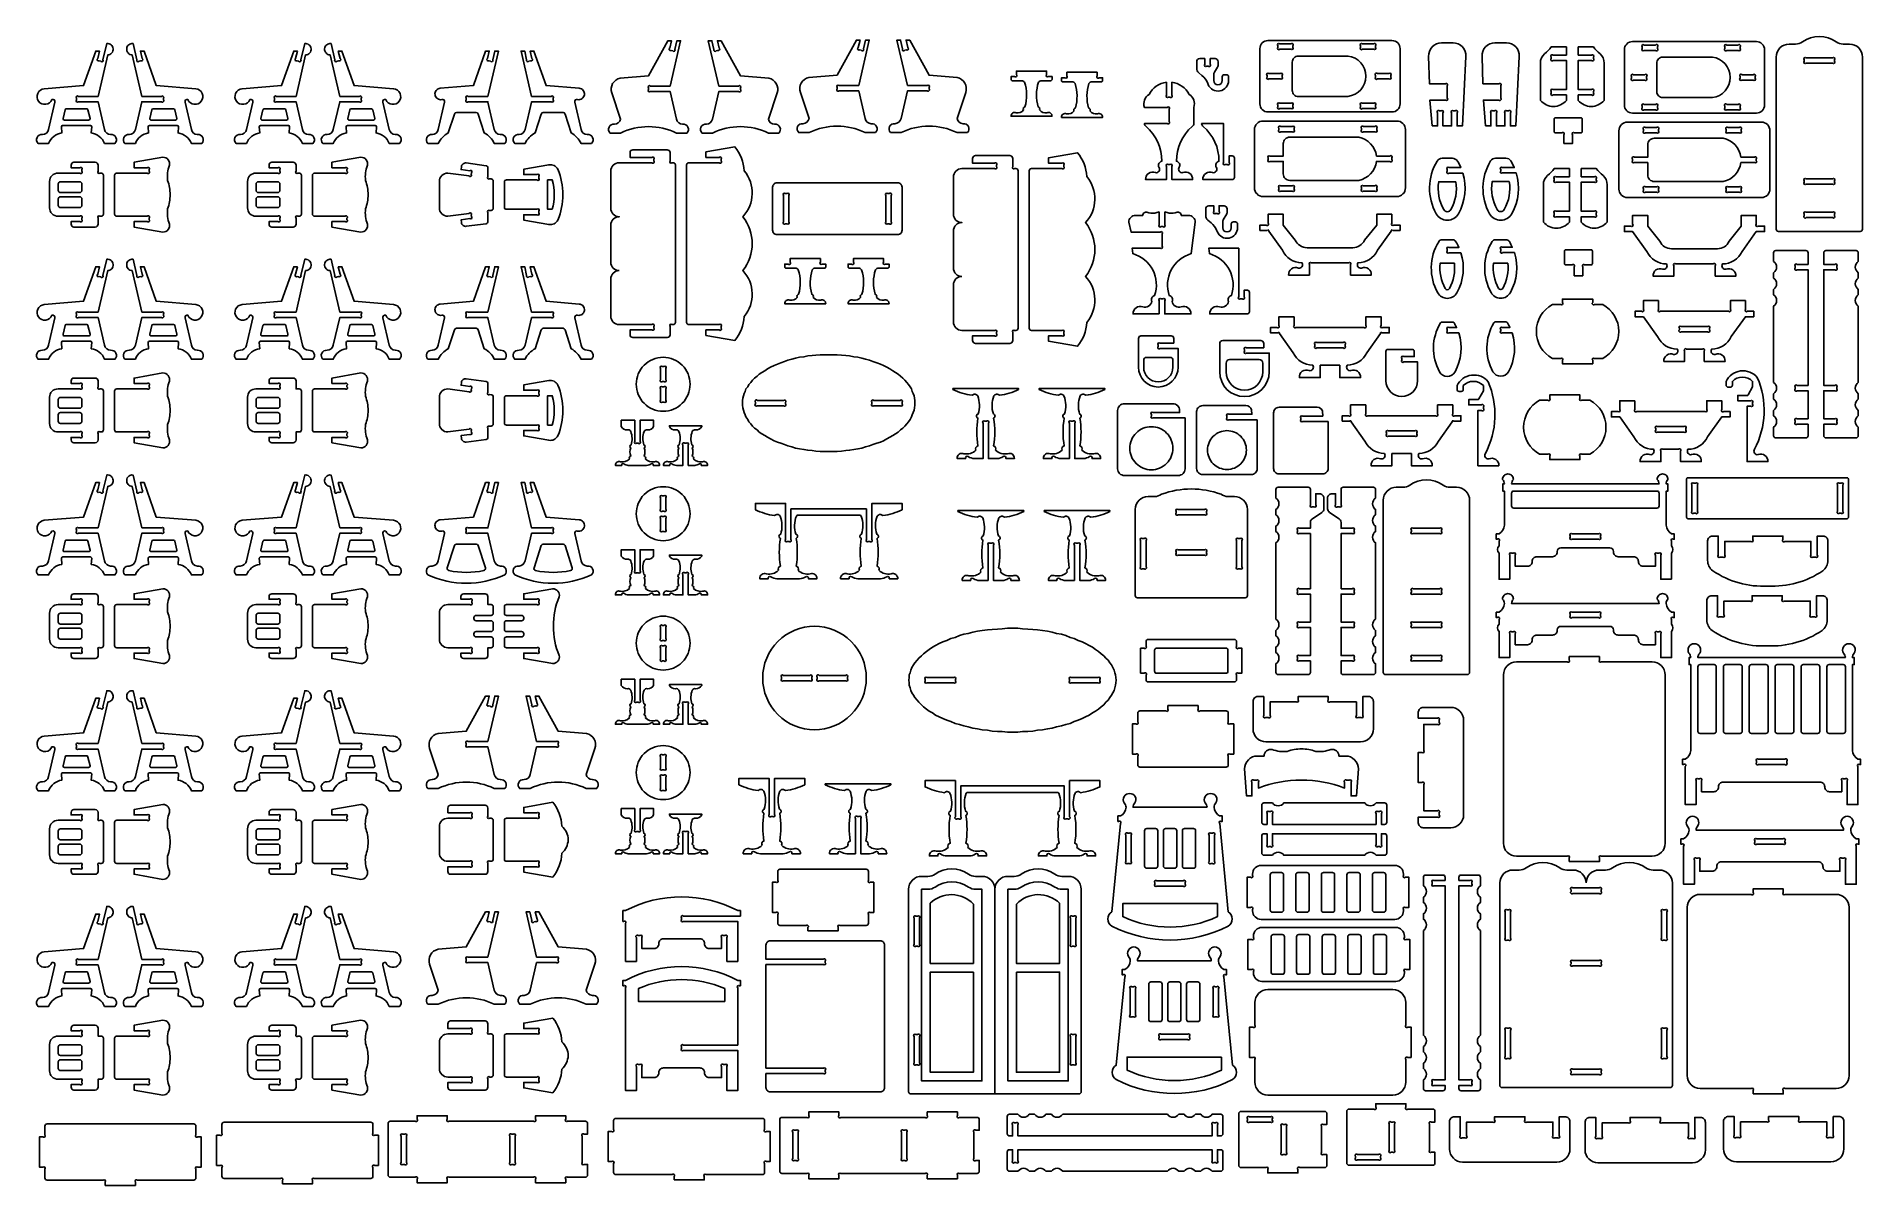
# Model space of a CAD drawing. Extents: x 2212 to 6276, y -163 to 2394.
import ezdxf

# ---------------------------------------------------------------- set-up
doc = ezdxf.new("R2010")
doc.units = 0
doc.header["$MEASUREMENT"] = 0
doc.layers.add('LAYER1', color=18, linetype='CONTINUOUS')

msp = doc.modelspace()

# ---------------------------------------------------------------- linework, layer by layer
at = {"layer": 'LAYER1'}
for points in [[(2349.5, 2260.5), (2305.7, 2260.5, 1), (2301.5, 2256.3), (2301.5, 2254.5), (2301.5, 2252.7, 1), (2305.7, 2248.5), (2349.5, 2248.5), (2363.8, 2187, 0.343544), (2377.4, 2175.5, -0.729626), (2386.9, 2155.8), (2363.8, 2155.8, 0.693778), (2363.8, 2155.8, 0.271498), (2334.3, 2179.1), (2335.2, 2193, 0.394231), (2332.4, 2195.7), (2270.6, 2195.7, 0.394231), (2267.7, 2193), (2268.6, 2179.1, 0.271498), (2239.2, 2155.8), (2216, 2155.8, -0.729626), (2225.5, 2175.5, 0.343544), (2239.2, 2187), (2253.3, 2247.7, 0.616854), (2246.9, 2253.4, -0.585378), (2216.9, 2249.8, -0.585378), (2229.5, 2277.3), (2317.3, 2284.6), (2344.4, 2361.3), (2352.5, 2361.3), (2348.7, 2344.8, 1), (2351.8, 2339.7), (2355.3, 2338.9, 1), (2360.4, 2342.1), (2368.7, 2378.1, -0.427759), (2383.1, 2366.6, -0.427759), (2370.9, 2352.8)], [(2446.7, 2260.5), (2490.4, 2260.5, -1), (2494.7, 2256.3), (2494.7, 2254.5), (2494.7, 2252.7, -1), (2490.4, 2248.5), (2446.7, 2248.5), (2432.4, 2187, -0.343544), (2418.7, 2175.5, 0.729626), (2409.2, 2155.8), (2432.4, 2155.8, -0.693778), (2432.4, 2155.8, -0.271498), (2461.8, 2179.1), (2460.9, 2193, -0.394231), (2463.8, 2195.7), (2525.6, 2195.7, -0.394231), (2528.4, 2193), (2527.5, 2179.1, -0.271498), (2557, 2155.8), (2580.1, 2155.8, 0.729626), (2570.6, 2175.5, -0.343544), (2557, 2187), (2542.9, 2247.7, -0.616854), (2549.3, 2253.4, 0.585378), (2579.2, 2249.8, 0.585378), (2566.7, 2277.3), (2478.8, 2284.6), (2451.7, 2361.3), (2443.7, 2361.3), (2447.5, 2344.8, -1), (2444.3, 2339.7), (2440.9, 2338.9, -1), (2435.8, 2342.1), (2427.4, 2378.1, 0.427759), (2413.1, 2366.6, 0.427759), (2425.3, 2352.8)], [(2790, 2260.5), (2746.2, 2260.5, 1), (2742, 2256.3), (2742, 2254.5), (2742, 2252.7, 1), (2746.2, 2248.5), (2790, 2248.5), (2804.3, 2187, 0.343544), (2817.9, 2175.5, -0.729626), (2827.4, 2155.8), (2804.3, 2155.8, 0.693778), (2804.3, 2155.8, 0.271498), (2774.8, 2179.1), (2775.7, 2193, 0.394231), (2772.9, 2195.7), (2711.1, 2195.7, 0.394231), (2708.2, 2193), (2709.1, 2179.1, 0.271498), (2679.7, 2155.8), (2656.5, 2155.8, -0.729626), (2666, 2175.5, 0.343544), (2679.7, 2187), (2693.8, 2247.7, 0.616854), (2687.4, 2253.4, -0.585378), (2657.4, 2249.8, -0.585378), (2669.9, 2277.3), (2757.8, 2284.6), (2784.9, 2361.3), (2793, 2361.3), (2789.1, 2344.8, 1), (2792.3, 2339.7), (2795.7, 2338.9, 1), (2800.8, 2342.1), (2809.2, 2378.1, -0.427759), (2823.5, 2366.6, -0.427759), (2811.4, 2352.8)], [(2887.2, 2260.5), (2930.9, 2260.5, -1), (2935.2, 2256.3), (2935.2, 2254.5), (2935.2, 2252.7, -1), (2930.9, 2248.5), (2887.2, 2248.5), (2872.9, 2187, -0.343544), (2859.2, 2175.5, 0.729626), (2849.7, 2155.8), (2872.9, 2155.8, -0.693778), (2872.9, 2155.8, -0.271498), (2902.3, 2179.1), (2901.4, 2193, -0.394231), (2904.3, 2195.7), (2966.1, 2195.7, -0.394231), (2968.9, 2193), (2968, 2179.1, -0.271498), (2997.5, 2155.8), (3020.6, 2155.8, 0.729626), (3011.1, 2175.5, -0.343544), (2997.5, 2187), (2983.4, 2247.7, -0.616854), (2989.7, 2253.4, 0.585378), (3019.7, 2249.8, 0.585378), (3007.2, 2277.3), (2919.3, 2284.6), (2892.2, 2361.3), (2884.1, 2361.3), (2888, 2344.8, -1), (2884.8, 2339.7), (2881.4, 2338.9, -1), (2876.3, 2342.1), (2867.9, 2378.1, 0.427759), (2853.6, 2366.6, 0.427759), (2865.7, 2352.8)], [(3216.9, 2260.5), (3173.2, 2260.5, 1), (3168.9, 2256.3), (3168.9, 2252.7, 1), (3173.2, 2248.5), (3217, 2248.5, 0.04526), (3217.1, 2247.7), (3231.2, 2187, 0.343544), (3244.9, 2175.5, -0.729626), (3254.3, 2155.8), (3231.2, 2155.8, 0.157681), (3209, 2179.1), (3195.4, 2221.2, 0.325785), (3190.9, 2224.5), (3147, 2224.5, 0.325785), (3142.4, 2221.2), (3128.9, 2179.1, 0.157681), (3106.6, 2155.8), (3083.5, 2155.8, -0.729626), (3093, 2175.5, 0.343544), (3106.6, 2187), (3120.7, 2247.7, 0.616854), (3114.3, 2253.4, -0.432644), (3099.3, 2264.1, -0.432644), (3110.9, 2278.5), (3184.8, 2284.6), (3211.9, 2361.3), (3219.9, 2361.3), (3216.1, 2344.8, 1), (3219.3, 2339.7), (3222.7, 2338.9, 1), (3227.8, 2342.1), (3232.3, 2361.3), (3240.3, 2361.3)], [(3314.1, 2260.5), (3357.9, 2260.5, -1), (3362.1, 2256.3), (3362.1, 2252.7, -1), (3357.9, 2248.5), (3314.1, 2248.5, -0.04526), (3313.9, 2247.7), (3299.8, 2187, -0.343544), (3286.2, 2175.5, 0.729626), (3276.7, 2155.8), (3299.8, 2155.8, -0.157681), (3322.1, 2179.1), (3335.6, 2221.2, -0.325785), (3340.2, 2224.5), (3384.1, 2224.5, -0.325785), (3388.6, 2221.2), (3402.2, 2179.1, -0.157681), (3424.4, 2155.8), (3447.5, 2155.8, 0.729626), (3438.1, 2175.5, -0.343544), (3424.4, 2187), (3410.3, 2247.7, -0.616854), (3416.7, 2253.4, 0.432644), (3431.7, 2264.1, 0.432644), (3420.1, 2278.5), (3346.3, 2284.6), (3319.2, 2361.3), (3311.1, 2361.3), (3314.9, 2344.8, -1), (3311.8, 2339.7), (3308.3, 2338.9, -1), (3303.2, 2342.1), (3298.8, 2361.3), (3290.7, 2361.3)], [(3622.4, 2283.5), (3578.6, 2283.5, 1), (3574.4, 2279.3), (3574.4, 2277.5), (3574.4, 2275.8, 1), (3578.6, 2271.5), (3622.4, 2271.5), (3636.7, 2210, 0.343544), (3650.3, 2198.5, -0.729626), (3659.8, 2178.8), (3636.7, 2178.8, 0.230289), (3512.1, 2178.8), (3489, 2178.8, -0.729626), (3498.4, 2198.5, 0.343544), (3512.1, 2210), (3492.7, 2268.1, -0.456332), (3511.4, 2301), (3574.4, 2306.3), (3617.4, 2384.3), (3625.4, 2384.3), (3621.6, 2367.8, 1), (3624.7, 2362.7), (3628.2, 2361.9, 1), (3633.3, 2365.1), (3637.7, 2384.3), (3645.8, 2384.3)], [(3730.9, 2283.5), (3774.7, 2283.5, -1), (3778.9, 2279.3), (3778.9, 2277.5), (3778.9, 2275.8, -1), (3774.7, 2271.5), (3730.9, 2271.5), (3716.6, 2210, -0.343544), (3703, 2198.5, 0.729626), (3693.5, 2178.8), (3716.6, 2178.8, -0.230289), (3841.2, 2178.8), (3864.3, 2178.8, 0.729626), (3854.8, 2198.5, -0.343544), (3841.2, 2210), (3860.6, 2268.1, 0.456332), (3841.9, 2301), (3778.9, 2306.3), (3735.9, 2384.3), (3727.9, 2384.3), (3731.7, 2367.8, -1), (3728.6, 2362.7), (3725.1, 2361.9, -1), (3720, 2365.1), (3715.6, 2384.3), (3707.5, 2384.3)], [(4042.1, 2284.8), (3998.3, 2284.8, 1), (3994.1, 2280.5), (3994.1, 2278.8), (3994.1, 2277, 1), (3998.3, 2272.8), (4042.1, 2272.8), (4056.4, 2211.2, 0.343544), (4070, 2199.7, -0.729626), (4079.5, 2180), (4056.4, 2180, 0.230289), (3931.8, 2180), (3908.6, 2180, -0.729626), (3918.1, 2199.7, 0.343544), (3931.8, 2211.2), (3912.3, 2269.4, -0.456332), (3931.1, 2302.3), (3994.1, 2307.6), (4037, 2385.6), (4045.1, 2385.6), (4041.2, 2369, 1), (4044.4, 2364), (4047.8, 2363.2, 1), (4052.9, 2366.3), (4057.4, 2385.6), (4065.5, 2385.6)], [(4150.6, 2284.8), (4194.3, 2284.8, -1), (4198.6, 2280.5), (4198.6, 2278.8), (4198.6, 2277, -1), (4194.3, 2272.8), (4150.6, 2272.8), (4136.3, 2211.2, -0.343544), (4122.6, 2199.7, 0.729626), (4113.2, 2180), (4136.3, 2180, -0.230289), (4260.9, 2180), (4284, 2180, 0.729626), (4274.5, 2199.7, -0.343544), (4260.9, 2211.2), (4280.3, 2269.4, 0.456332), (4261.5, 2302.3), (4198.6, 2307.6), (4155.6, 2385.6), (4147.6, 2385.6), (4151.4, 2369, -1), (4148.2, 2364), (4144.8, 2363.2, -1), (4139.7, 2366.3), (4135.2, 2385.6), (4127.2, 2385.6)], [(4934.9, 2243.8), (4934.9, 2366.8, -0.414214), (4952.9, 2384.8), (5228.9, 2384.8, -0.414214), (5246.9, 2366.8), (5246.9, 2243.8, -0.414214), (5228.9, 2225.8), (4952.9, 2225.8, -0.414214)], [(4974.8, 2373.1), (4974.8, 2369.6, 1), (4979.1, 2365.3), (5004.2, 2365.3, 1), (5008.4, 2369.6), (5008.4, 2373.1, 1), (5004.2, 2377.3), (4979.1, 2377.3, 1)], [(5158.8, 2373.1), (5158.8, 2369.6, 1), (5163.1, 2365.3), (5188.2, 2365.3, 1), (5192.4, 2369.6), (5192.4, 2373.1, 1), (5188.2, 2377.3), (5163.1, 2377.3, 1)], [(5318.4, 2194.6), (5313.3, 2252.2), (5347.8, 2252.2, 1), (5352, 2256.4), (5352, 2284.2, 1), (5347.8, 2288.5), (5312.3, 2288.5), (5310.5, 2349, -0.431081), (5339.3, 2379.4), (5364.7, 2379.4, -0.431081), (5393.4, 2349), (5385.6, 2194.6), (5373.6, 2194.6), (5373.6, 2224, 1), (5369.4, 2228.2), (5365.8, 2228.2, 1), (5361.6, 2224), (5361.6, 2194.6), (5342.4, 2194.6), (5342.4, 2224, 1), (5338.2, 2228.2), (5334.6, 2228.2, 1), (5330.4, 2224), (5330.4, 2194.6)], [(5437.2, 2194.8), (5432.2, 2252.4), (5466.6, 2252.4, 1), (5470.8, 2256.7), (5470.8, 2284.5, 1), (5466.6, 2288.7), (5431.1, 2288.7), (5429.4, 2349.2, -0.431081), (5458.1, 2379.6), (5483.6, 2379.6, -0.431081), (5512.3, 2349.2), (5504.4, 2194.8), (5492.4, 2194.8), (5492.4, 2224.2, 1), (5488.2, 2228.4), (5484.7, 2228.4, 1), (5480.4, 2224.2), (5480.4, 2194.8), (5461.2, 2194.8), (5461.2, 2224.2, 1), (5457, 2228.4), (5453.5, 2228.4, 1), (5449.2, 2224.2), (5449.2, 2194.8)], [(5559.4, 2334.4), (5559.4, 2251.6, 0.468323), (5617, 2251.6), (5617, 2263.6), (5587.6, 2263.6, -1), (5583.4, 2267.8), (5583.4, 2271.3, -1), (5587.6, 2275.6), (5617, 2275.6), (5617, 2340.4), (5587.6, 2340.4, -1), (5583.4, 2344.7), (5583.4, 2348.2, -1), (5587.6, 2352.4), (5617, 2352.4), (5617, 2370.4), (5583.4, 2370.4, -0.082449), (5568.4, 2355.4, 0.237515)], [(5701, 2334.4), (5701, 2251.6, -0.468323), (5643.4, 2251.6), (5643.4, 2263.6), (5672.7, 2263.6, 1), (5677, 2267.8), (5677, 2271.3, 1), (5672.7, 2275.6), (5643.4, 2275.6), (5643.4, 2340.4), (5672.7, 2340.4, 1), (5677, 2344.7), (5677, 2348.2, 1), (5672.7, 2352.4), (5643.4, 2352.4), (5643.4, 2370.4), (5677, 2370.4, 0.082449), (5692, 2355.4, -0.237515)], [(5746, 2241.3), (5746, 2364.3, -0.414214), (5764, 2382.3), (6040, 2382.3, -0.414214), (6058, 2364.3), (6058, 2241.3, -0.414214), (6040, 2223.3), (5764, 2223.3, -0.414214)], [(5786, 2370.6), (5786, 2367.1, 1), (5790.2, 2362.8), (5815.3, 2362.8, 1), (5819.6, 2367.1), (5819.6, 2370.6, 1), (5815.3, 2374.8), (5790.2, 2374.8, 1)], [(5969.9, 2370.6), (5969.9, 2367.1, 1), (5974.2, 2362.8), (5999.3, 2362.8, 1), (6003.5, 2367.1), (6003.5, 2370.6, 1), (5999.3, 2374.8), (5974.2, 2374.8, 1)], [(6088.7, 1960.1, -0.414214), (6083.9, 1964.9), (6083.9, 2348, -0.414214), (6112.7, 2376.8), (6126.9, 2376.8, 0.155074), (6142.7, 2381.8, -0.31779), (6217.2, 2381.8, 0.155074), (6232.9, 2376.8), (6247.1, 2376.8, -0.414214), (6275.9, 2348), (6275.9, 1964.9, -0.414214), (6271.1, 1960.1)], [(4426.7, 2216.2), (4472.3, 2216.2, 0.570657), (4461.1, 2224.2, -0.289506), (4444.6, 2230.4, 0.497317), (4441.4, 2237.3, 0.217136), (4441.4, 2237.3, -0.145354), (4442.2, 2291.9, -0.281118), (4449.2, 2295.4), (4469.5, 2295.4, 0.414214), (4472.4, 2298.3), (4472.4, 2304.6), (4464.6, 2304.6, -1), (4460.4, 2308.8), (4460.4, 2316.6), (4432.8, 2316.6), (4426.7, 2316.6), (4420.7, 2316.6), (4393.1, 2316.6), (4393.1, 2308.8, -1), (4388.9, 2304.6), (4381.1, 2304.6), (4381.1, 2298.3, 0.414214), (4384, 2295.4), (4404.3, 2295.4, -0.281118), (4411.3, 2291.9, -0.145354), (4412.1, 2237.3, 0.217136), (4412.1, 2237.3, 0.497317), (4408.9, 2230.4, -0.289506), (4392.3, 2224.2, 0.570657), (4381.2, 2216.2)], [(4819.2, 2288.9), (4819.8, 2287.2, 0.825341), (4865.3, 2295.9), (4865.3, 2304.2, 0.414214), (4860.6, 2308.8), (4855.9, 2308.8, 0.414214), (4851.3, 2304.2), (4851.3, 2295.9, -1), (4832.1, 2295.9), (4832.1, 2307.6, -0.131652), (4834, 2314.5), (4840.4, 2325.5, 0.131652), (4842.2, 2332.4), (4842.2, 2337.6, 0.414214), (4835.3, 2344.6), (4824.3, 2344.6), (4824.3, 2331.9, -1), (4820, 2327.7), (4816.5, 2327.7, -1), (4812.3, 2331.9), (4812.3, 2344.6), (4801.3, 2344.6, 0.414214), (4794.3, 2337.6), (4794.3, 2323.3, 0.220517), (4799.2, 2312.8), (4806.1, 2306.9, -0.122252)], [(5130.8, 2260.3), (5020.4, 2260.3, -0.414214), (5006.9, 2273.8), (5006.9, 2336.8, -0.414214), (5020.4, 2350.3), (5130.8, 2350.3, -0.88519)], [(5941.9, 2257.8), (5831.5, 2257.8, -0.414214), (5818, 2271.3), (5818, 2334.3, -0.414214), (5831.5, 2347.8), (5941.9, 2347.8, -0.88519)], [(6150.6, 2346.2), (6209.3, 2346.2, -1), (6213.5, 2342), (6213.5, 2338.5, -1), (6209.3, 2334.2), (6150.6, 2334.2, -1), (6146.3, 2338.5), (6146.3, 2342, -1)], [(4539.1, 2213.7), (4493.5, 2213.7, -0.570657), (4504.7, 2221.7, 0.289506), (4521.2, 2227.9, -0.497317), (4524.4, 2234.8, -0.217136), (4524.4, 2234.8, 0.145354), (4523.7, 2289.4, 0.281118), (4516.6, 2292.9), (4496.4, 2292.9, -0.414214), (4493.5, 2295.8), (4493.5, 2302.1), (4501.2, 2302.1, 1), (4505.5, 2306.3), (4505.5, 2314.1), (4533.1, 2314.1), (4539.1, 2314.1), (4545.1, 2314.1), (4572.7, 2314.1), (4572.7, 2306.3, 1), (4576.9, 2302.1), (4584.7, 2302.1), (4584.7, 2295.8, -0.414214), (4581.8, 2292.9), (4561.6, 2292.9, 0.281118), (4554.5, 2289.4, 0.145354), (4553.7, 2234.8, -0.217136), (4553.7, 2234.8, -0.497317), (4556.9, 2227.9, 0.289506), (4573.5, 2221.7, -0.570657), (4584.7, 2213.7)], [(4739, 2291.9), (4739, 2263, -1), (4734.7, 2258.8), (4731.2, 2258.8, -1), (4727, 2263), (4727, 2291.9, 0.24185), (4688.3, 2264.9, 0.346655), (4677.9, 2236.1), (4728.7, 2236.1, -1), (4733, 2231.9), (4733, 2204.3, -1), (4728.7, 2200.1), (4677.9, 2200.1, 0.260797), (4681.6, 2193.6, -0.220455), (4716.6, 2116.2, 0.497317), (4710.4, 2102.7, -0.687365), (4702.4, 2090.8, 0.570657), (4680.7, 2075.3), (4727, 2075.3), (4727, 2104.7, -1), (4731.2, 2108.9), (4733, 2108.9), (4734.7, 2108.9, -1), (4739, 2104.7), (4739, 2075.3), (4785.2, 2075.3, 0.570657), (4763.6, 2090.8, -0.687365), (4755.5, 2102.7, 0.497317), (4749.3, 2116.2, -0.220455), (4784.4, 2193.6, 0.260797), (4788, 2200.1), (4788, 2236.1, 0.346655), (4777.6, 2264.9, 0.24185)], [(4980.2, 2299.3), (4955.1, 2299.3, -1), (4950.8, 2303.6), (4950.8, 2307.1, -1), (4955.1, 2311.3), (4980.2, 2311.3, -1), (4984.4, 2307.1), (4984.4, 2303.6, -1)], [(5196.7, 2311.3), (5221.8, 2311.3, -1), (5226, 2307.1), (5226, 2303.6, -1), (5221.8, 2299.3), (5196.7, 2299.3, -1), (5192.4, 2303.6), (5192.4, 2307.1, -1)], [(5791.3, 2296.8), (5766.2, 2296.8, -1), (5762, 2301.1), (5762, 2304.6, -1), (5766.2, 2308.8), (5791.3, 2308.8, -1), (5795.6, 2304.6), (5795.6, 2301.1, -1)], [(6007.8, 2308.8), (6032.9, 2308.8, -1), (6037.1, 2304.6), (6037.1, 2301.1, -1), (6032.9, 2296.8), (6007.8, 2296.8, -1), (6003.5, 2301.1), (6003.5, 2304.6, -1)], [(4979.1, 2245.3), (5004.2, 2245.3, -1), (5008.4, 2241.1), (5008.4, 2237.6, -1), (5004.2, 2233.3), (4979.1, 2233.3, -1), (4974.8, 2237.6), (4974.8, 2241.1, -1)], [(5163.1, 2245.3), (5188.2, 2245.3, -1), (5192.4, 2241.1), (5192.4, 2237.6, -1), (5188.2, 2233.3), (5163.1, 2233.3, -1), (5158.8, 2237.6), (5158.8, 2241.1, -1)], [(5790.2, 2242.8), (5815.3, 2242.8, -1), (5819.6, 2238.6), (5819.6, 2235.1, -1), (5815.3, 2230.8), (5790.2, 2230.8, -1), (5786, 2235.1), (5786, 2238.6, -1)], [(5974.2, 2242.8), (5999.3, 2242.8, -1), (6003.5, 2238.6), (6003.5, 2235.1, -1), (5999.3, 2230.8), (5974.2, 2230.8, -1), (5969.9, 2235.1), (5969.9, 2238.6, -1)], [(2301.5, 2233), (2278.7, 2233, 0.348878), (2275.9, 2230.7), (2271.4, 2211.2, 0.482714), (2274.2, 2207.7), (2328.7, 2207.7, 0.216532), (2330.9, 2208.7, 0.240993), (2331.6, 2211.2), (2327, 2230.7, 0.348878), (2324.2, 2233)], [(2494.7, 2233), (2517.4, 2233, -0.348878), (2520.2, 2230.7), (2524.8, 2211.2, -0.482714), (2521.9, 2207.7), (2467.4, 2207.7, -0.216532), (2465.2, 2208.7, -0.240993), (2464.6, 2211.2), (2469.1, 2230.7, -0.348878), (2471.9, 2233)], [(2742, 2233), (2719.2, 2233, 0.348878), (2716.4, 2230.7), (2711.9, 2211.2, 0.482714), (2714.7, 2207.7), (2769.2, 2207.7, 0.216532), (2771.4, 2208.7, 0.240993), (2772, 2211.2), (2767.5, 2230.7, 0.348878), (2764.7, 2233)], [(2935.2, 2233), (2957.9, 2233, -0.348878), (2960.7, 2230.7), (2965.2, 2211.2, -0.482714), (2962.4, 2207.7), (2907.9, 2207.7, -0.216532), (2905.7, 2208.7, -0.240993), (2905.1, 2211.2), (2909.6, 2230.7, -0.348878), (2912.4, 2233)], [(4873.5, 2075.3, 0.414214), (4878.3, 2080.1), (4878.3, 2123.3, 0.414214), (4873.5, 2128.1), (4866.3, 2128.1), (4866.3, 2113.2, -1), (4862.1, 2108.9), (4858.6, 2108.9, -1), (4854.3, 2113.2), (4854.3, 2200.1), (4805.3, 2200.1, 0.260797), (4808.9, 2193.6, -0.220455), (4843.9, 2116.2, 0.497317), (4837.8, 2102.7, -0.687365), (4829.7, 2090.8, 0.570657), (4808.1, 2075.3)], [(4922.9, 2056.9), (4922.9, 2186.5, -0.414214), (4942.1, 2205.7), (5239.7, 2205.7, -0.414214), (5258.9, 2186.5), (5258.9, 2056.9, -0.414214), (5239.7, 2037.7), (4942.1, 2037.7, -0.414214)], [(4977.3, 2189.5), (4977.3, 2185.9, 1), (4981.5, 2181.7), (5006.7, 2181.7, 1), (5010.9, 2185.9), (5010.9, 2189.5, 1), (5006.7, 2193.7), (4981.5, 2193.7, 1)], [(5161.3, 2189.5), (5161.3, 2185.9, 1), (5165.5, 2181.7), (5190.6, 2181.7, 1), (5194.9, 2185.9), (5194.9, 2189.5, 1), (5190.6, 2193.7), (5165.5, 2193.7, 1)], [(5611.4, 2155.4), (5611.4, 2175.2, 1), (5607.1, 2179.4), (5592.6, 2179.4, -0.414214), (5589.8, 2182.3), (5589.8, 2210.1, -0.414214), (5592.6, 2213), (5649.3, 2213, -0.414214), (5652.2, 2210.1), (5652.2, 2182.3, -0.414214), (5649.3, 2179.4), (5634.8, 2179.4, 1), (5630.6, 2175.2), (5630.6, 2155.4)], [(5734, 2054.4), (5734, 2184, -0.414214), (5753.2, 2203.2), (6050.8, 2203.2, -0.414214), (6070, 2184), (6070, 2054.4, -0.414214), (6050.8, 2035.2), (5753.2, 2035.2, -0.414214)], [(5194.2, 2127.7), (5224.2, 2127.7, -1), (5228.5, 2123.5), (5228.5, 2119.9, -1), (5224.2, 2115.7), (5194.2, 2115.7, -0.326135), (5154.8, 2073.7), (5001.3, 2073.7, -0.414214), (4986.9, 2088.1), (4986.9, 2115.7), (4957.5, 2115.7, -1), (4953.3, 2119.9), (4953.3, 2123.5, -1), (4957.5, 2127.7), (4986.9, 2127.7), (4986.9, 2155.3, -0.414214), (5001.3, 2169.7), (5154.8, 2169.7, -0.326135)], [(6005.3, 2125.2), (6035.4, 2125.2, -1), (6039.6, 2120.9), (6039.6, 2117.4, -1), (6035.4, 2113.2), (6005.3, 2113.2, -0.326135), (5965.9, 2071.2), (5812.4, 2071.2, -0.414214), (5798, 2085.6), (5798, 2113.2), (5768.7, 2113.2, -1), (5764.4, 2117.4), (5764.4, 2120.9, -1), (5768.7, 2125.2), (5798, 2125.2), (5798, 2152.8, -0.414214), (5812.4, 2167.2), (5965.9, 2167.2, -0.326135)], [(5817.8, 2191.2), (5792.7, 2191.2, 1), (5788.4, 2186.9), (5788.4, 2183.4, 1), (5792.7, 2179.2), (5817.8, 2179.2, 1), (5822, 2183.4), (5822, 2186.9, 1)], [(5972.4, 2186.9), (5972.4, 2183.4, 1), (5976.6, 2179.2), (6001.8, 2179.2, 1), (6006, 2183.4), (6006, 2186.9, 1), (6001.8, 2191.2), (5976.6, 2191.2, 1)], [(2260.3, 2089.8), (2309.2, 2089.8, 1), (2313.5, 2094.1), (2313.5, 2097.6, 1), (2309.2, 2101.8), (2289.5, 2101.8), (2289.5, 2107.5, -0.414214), (2295.8, 2113.8), (2343.2, 2113.8, -0.414214), (2349.5, 2107.5), (2349.5, 2094.1, 1), (2353.7, 2089.8), (2356.7, 2089.8, -0.414214), (2361.5, 2085), (2361.5, 1998.6, -0.414214), (2356.7, 1993.8), (2353.7, 1993.8, 1), (2349.5, 1989.6), (2349.5, 1976.1, -0.414214), (2343.2, 1969.8), (2295.8, 1969.8, -0.414214), (2289.5, 1976.1), (2289.5, 1981.8), (2309.2, 1981.8, 1), (2313.5, 1986.1), (2313.5, 1989.6, 1), (2309.2, 1993.8), (2260.3, 1993.8, -0.414214), (2241.5, 2012.7), (2241.5, 2071, -0.414214)], [(2386.2, 2041.8), (2386.2, 2085, -0.414214), (2391, 2089.8), (2458.7, 2089.8, 1), (2463, 2094.1), (2463, 2097.6, 1), (2458.7, 2101.8), (2429.4, 2101.8), (2429.4, 2113.8), (2493.8, 2125.2, -0.480696), (2508.2, 2107.1, 0.114725), (2504.1, 2073.4, -0.088383), (2509.8, 2041.8, -0.088383), (2504.1, 2010.2, 0.114725), (2508.2, 1976.5, -0.480696), (2493.8, 1958.5), (2429.4, 1969.8), (2429.4, 1981.8), (2458.7, 1981.8, 1), (2463, 1986.1), (2463, 1989.6, 1), (2458.7, 1993.8), (2391, 1993.8, -0.414214), (2386.2, 1998.6)], [(2700.8, 2089.8), (2749.7, 2089.8, 1), (2754, 2094.1), (2754, 2097.6, 1), (2749.7, 2101.8), (2730, 2101.8), (2730, 2107.5, -0.414214), (2736.2, 2113.8), (2783.7, 2113.8, -0.414214), (2790, 2107.5), (2790, 2094.1, 1), (2794.2, 2089.8), (2797.2, 2089.8, -0.414214), (2802, 2085), (2802, 1998.6, -0.414214), (2797.2, 1993.8), (2794.2, 1993.8, 1), (2790, 1989.6), (2790, 1976.1, -0.414214), (2783.7, 1969.8), (2736.2, 1969.8, -0.414214), (2730, 1976.1), (2730, 1981.8), (2749.7, 1981.8, 1), (2754, 1986.1), (2754, 1989.6, 1), (2749.7, 1993.8), (2700.8, 1993.8, -0.414214), (2682, 2012.7), (2682, 2071, -0.414214)], [(2826.6, 2041.8), (2826.6, 2085, -0.414214), (2831.4, 2089.8), (2899.2, 2089.8, 1), (2903.4, 2094.1), (2903.4, 2097.6, 1), (2899.2, 2101.8), (2869.8, 2101.8), (2869.8, 2113.8), (2934.3, 2125.2, -0.480696), (2948.7, 2107.1, 0.114725), (2944.6, 2073.4, -0.088383), (2950.3, 2041.8, -0.088383), (2944.6, 2010.2, 0.114725), (2948.7, 1976.5, -0.480696), (2934.3, 1958.5), (2869.8, 1969.8), (2869.8, 1981.8), (2899.2, 1981.8, 1), (2903.4, 1986.1), (2903.4, 1989.6, 1), (2899.2, 1993.8), (2831.4, 1993.8, -0.414214), (2826.6, 1998.6)], [(3509.2, 1872.8, -0.414214), (3490.4, 1891.7), (3490.4, 1974, -0.414214), (3509.2, 1992.8, -0.414214), (3490.4, 2011.7), (3490.4, 2094, -0.414214), (3509.2, 2112.8), (3582.1, 2112.8, 1), (3586.4, 2117.1), (3586.4, 2120.6, 1), (3582.1, 2124.8), (3533.2, 2124.8), (3533.2, 2135.4, -0.414214), (3539.5, 2141.6), (3616.1, 2141.6, -0.414214), (3622.4, 2135.4), (3622.4, 2117.1, 1), (3626.6, 2112.8), (3629.6, 2112.8, -0.414214), (3634.4, 2108), (3634.4, 1757.6, -0.414214), (3629.6, 1752.8), (3626.6, 1752.8, 1), (3622.4, 1748.6), (3622.4, 1730.3, -0.414214), (3616.1, 1724), (3539.5, 1724, -0.414214), (3533.2, 1730.3), (3533.2, 1740.8), (3582.1, 1740.8, 1), (3586.4, 1745.1), (3586.4, 1748.6, 1), (3582.1, 1752.8), (3509.2, 1752.8, -0.414214), (3490.4, 1771.7), (3490.4, 1854, -0.414214)], [(3787.1, 2095.1, 0.157436), (3766.7, 2148.2), (3702.3, 2136.8), (3702.3, 2124.8), (3731.6, 2124.8, -1), (3735.9, 2120.6), (3735.9, 2117.1, -1), (3731.6, 2112.8), (3663.9, 2112.8, 0.414214), (3659.1, 2108), (3659.1, 2064.8), (3659.1, 1757.6, 0.414214), (3663.9, 1752.8), (3731.6, 1752.8, -1), (3735.9, 1748.6), (3735.9, 1745.1, -1), (3731.6, 1740.8), (3702.3, 1740.8), (3702.3, 1728.8), (3766.7, 1717.5, 0.157436), (3787.1, 1770.6, 0.379394), (3784.4, 1872.8, 0.346118), (3784.4, 1992.8, 0.379394)], [(4271.7, 1859.8, -0.414214), (4252.9, 1878.7), (4252.9, 1961, -0.414214), (4271.7, 1979.8, -0.414214), (4252.9, 1998.7), (4252.9, 2081, -0.414214), (4271.7, 2099.8), (4344.6, 2099.8, 1), (4348.9, 2104.1), (4348.9, 2107.6, 1), (4344.6, 2111.8), (4295.7, 2111.8), (4295.7, 2122.4, -0.414214), (4302, 2128.6), (4378.6, 2128.6, -0.414214), (4384.9, 2122.4), (4384.9, 2104.1, 1), (4389.1, 2099.8), (4392.1, 2099.8, -0.414214), (4396.9, 2095), (4396.9, 1744.6, -0.414214), (4392.1, 1739.8), (4389.1, 1739.8, 1), (4384.9, 1735.6), (4384.9, 1717.3, -0.414214), (4378.6, 1711), (4302, 1711, -0.414214), (4295.7, 1717.3), (4295.7, 1727.8), (4344.6, 1727.8, 1), (4348.9, 1732.1), (4348.9, 1735.6, 1), (4344.6, 1739.8), (4271.7, 1739.8, -0.414214), (4252.9, 1758.7), (4252.9, 1841, -0.414214)], [(4549.6, 2082.1, 0.157436), (4529.2, 2135.2), (4464.8, 2123.8), (4464.8, 2111.8), (4494.1, 2111.8, -1), (4498.4, 2107.6), (4498.4, 2104.1, -1), (4494.1, 2099.8), (4426.4, 2099.8, 0.414214), (4421.6, 2095), (4421.6, 2051.8), (4421.6, 1744.6, 0.414214), (4426.4, 1739.8), (4494.1, 1739.8, -1), (4498.4, 1735.6), (4498.4, 1732.1, -1), (4494.1, 1727.8), (4464.8, 1727.8), (4464.8, 1715.8), (4529.2, 1704.5, 0.157436), (4549.6, 1757.6, 0.379394), (4546.9, 1859.8, 0.346118), (4546.9, 1979.8, 0.379394)], [(5386.4, 2089.9), (5356.2, 2089.9, -1), (5352, 2094.2), (5352, 2097.7, -1), (5356.2, 2101.9), (5382, 2101.9, 0.035368), (5374.5, 2116.6, 0.261699), (5363.5, 2122.8), (5340.5, 2122.8, 0.261699), (5329.5, 2116.6, 0.2701), (5327.2, 1999.3, 0.587624), (5376.8, 1999.3, 0.203772)], [(5505.3, 2090.2), (5475.1, 2090.2, -1), (5470.8, 2094.4), (5470.8, 2097.9, -1), (5475.1, 2102.2), (5500.9, 2102.2, 0.035368), (5493.4, 2116.8, 0.261699), (5482.3, 2123), (5459.4, 2123, 0.261699), (5448.3, 2116.8, 0.2701), (5446.1, 1999.5, 0.587624), (5495.6, 1999.5, 0.203772)], [(3228.9, 2041.8), (3228.8, 2072, 0.414214), (3224, 2076.8), (3220.6, 2077.3, -1), (3216.9, 2081.5), (3216.9, 2101.6, 0.375308), (3212.8, 2106.3), (3168.8, 2112.3, 0.414214), (3158, 2104.1), (3157.1, 2097.8), (3176.7, 2095.2, -1), (3180.3, 2090.4), (3179.9, 2087, -1), (3175.1, 2083.4), (3127.8, 2089.8, 0.414214), (3108.9, 2071), (3108.9, 2041.8), (3108.9, 2012.7, 0.414214), (3127.8, 1993.8), (3175.1, 2000.2, -1), (3179.9, 1996.6), (3180.3, 1993.2, -1), (3176.7, 1988.5), (3157.1, 1985.8), (3158, 1979.6, 0.414214), (3168.8, 1971.4), (3212.8, 1977.3, 0.375308), (3216.9, 1982.1), (3216.9, 2002.2, -1), (3220.6, 2006.4), (3224, 2006.9, 0.414214), (3228.8, 2011.7)], [(3383.5, 2041.8, -0.101097), (3372.7, 1985.4, -0.327051), (3352.4, 1975.4), (3296.8, 1985.2), (3296.8, 1997.2), (3326.1, 1997.2, 1), (3330.4, 2001.4), (3330.4, 2004.9, 1), (3326.1, 2009.2), (3258.4, 2009.2, -0.414214), (3253.6, 2014), (3253.6, 2041.8), (3253.6, 2069.7, -0.414214), (3258.4, 2074.5), (3326.1, 2074.5, 1), (3330.4, 2078.7), (3330.4, 2082.2, 1), (3326.1, 2086.5), (3296.8, 2086.5), (3296.8, 2098.5), (3352.4, 2108.2, -0.327051), (3372.7, 2098.2, -0.101097)], [(3360.3, 2009.2, 0.124363), (3360.3, 2074.5), (3349.6, 2074.5), (3349.6, 2009.2)], [(5566, 2063.7), (5566, 1980.8, 0.468323), (5623.6, 1980.8), (5623.6, 1992.8), (5594.2, 1992.8, -1), (5590, 1997.1), (5590, 2000.6, -1), (5594.2, 2004.8), (5623.6, 2004.8), (5623.6, 2069.7), (5594.2, 2069.7, -1), (5590, 2073.9), (5590, 2077.4, -1), (5594.2, 2081.7), (5623.6, 2081.7), (5623.6, 2099.7), (5590, 2099.7, -0.082449), (5575, 2084.6, 0.237515)], [(5707.6, 2063.7), (5707.6, 1980.8, -0.468323), (5650, 1980.8), (5650, 1992.8), (5679.3, 1992.8, 1), (5683.6, 1997.1), (5683.6, 2000.6, 1), (5679.3, 2004.8), (5650, 2004.8), (5650, 2069.7), (5679.3, 2069.7, 1), (5683.6, 2073.9), (5683.6, 2077.4, 1), (5679.3, 2081.7), (5650, 2081.7), (5650, 2099.7), (5683.6, 2099.7, 0.082449), (5698.6, 2084.6, -0.237515)], [(6150.6, 2077), (6209.3, 2077, -1), (6213.5, 2072.8), (6213.5, 2069.3, -1), (6209.3, 2065), (6150.6, 2065, -1), (6146.3, 2069.3), (6146.3, 2072.8, -1)], [(2313.5, 2065.8), (2313.5, 2051.4, -0.414214), (2308.7, 2046.6), (2265.5, 2046.6, -0.414214), (2260.7, 2051.4), (2260.7, 2065.8, -0.414214), (2265.5, 2070.6), (2308.7, 2070.6, -0.414214)], [(2313.5, 2032.2), (2313.5, 2017.8, -0.414214), (2308.7, 2013), (2265.5, 2013, -0.414214), (2260.7, 2017.8), (2260.7, 2032.2, -0.414214), (2265.5, 2037), (2308.7, 2037, -0.414214)], [(2754, 2065.8), (2754, 2051.4, -0.414214), (2749.2, 2046.6), (2706, 2046.6, -0.414214), (2701.2, 2051.4), (2701.2, 2065.8, -0.414214), (2706, 2070.6), (2749.2, 2070.6, -0.414214)], [(2754, 2032.2), (2754, 2017.8, -0.414214), (2749.2, 2013), (2706, 2013, -0.414214), (2701.2, 2017.8), (2701.2, 2032.2, -0.414214), (2706, 2037), (2749.2, 2037, -0.414214)], [(3860.2, 2068.1), (4129, 2068.1, -0.414214), (4138.6, 2058.5), (4138.6, 1962.5, -0.414214), (4129, 1952.9), (3860.2, 1952.9, -0.414214), (3850.6, 1962.5), (3850.6, 2058.5, -0.414214)], [(3886.6, 2039.9), (3886.6, 1981.2, -1), (3882.3, 1976.9), (3878.8, 1976.9, -1), (3874.6, 1981.2), (3874.6, 2039.9, -1), (3878.8, 2044.1), (3882.3, 2044.1, -1)], [(4102.6, 2039.9), (4102.6, 1981.2, 1), (4106.8, 1976.9), (4110.3, 1976.9, 1), (4114.6, 1981.2), (4114.6, 2039.9, 1), (4110.3, 2044.1), (4106.8, 2044.1, 1)], [(4981.5, 2061.7), (5006.7, 2061.7, -1), (5010.9, 2057.5), (5010.9, 2053.9, -1), (5006.7, 2049.7), (4981.5, 2049.7, -1), (4977.3, 2053.9), (4977.3, 2057.5, -1)], [(5165.5, 2061.7), (5190.6, 2061.7, -1), (5194.9, 2057.5), (5194.9, 2053.9, -1), (5190.6, 2049.7), (5165.5, 2049.7, -1), (5161.3, 2053.9), (5161.3, 2057.5, -1)], [(5371.2, 2070.7), (5332.8, 2070.7, 0.166664), (5344, 2008.6, 0.587624), (5360, 2008.6, 0.166664)], [(5490, 2071), (5451.7, 2071, 0.166664), (5462.9, 2008.8, 0.587624), (5478.8, 2008.8, 0.166664)], [(5792.7, 2059.2), (5817.8, 2059.2, -1), (5822, 2054.9), (5822, 2051.4, -1), (5817.8, 2047.2), (5792.7, 2047.2, -1), (5788.4, 2051.4), (5788.4, 2054.9, -1)], [(5976.6, 2059.2), (6001.8, 2059.2, -1), (6006, 2054.9), (6006, 2051.4, -1), (6001.8, 2047.2), (5976.6, 2047.2, -1), (5972.4, 2051.4), (5972.4, 2054.9, -1)], [(4711.1, 1776.5), (4711.1, 1805.9, -1), (4715.3, 1810.1), (4718.8, 1810.1, -1), (4723.1, 1805.9), (4723.1, 1776.5), (4781.3, 1776.5, 0.570657), (4759.7, 1791.9, -0.424269), (4739.6, 1803.9, 0.497317), (4733.4, 1817.3, -0.429094), (4782.1, 1910.7), (4791, 1980.8), (4791, 1980.8, 0.414214), (4776.2, 1995.6), (4759.8, 1995.6, 0.480696), (4750.6, 2003, -0.114725), (4733.3, 2000.9, 0.056195), (4723.1, 2003.4), (4723.1, 1975, -1), (4718.8, 1970.7), (4715.3, 1970.7, -1), (4711.1, 1975), (4711.1, 2003.4, 0.056195), (4700.8, 2000.9, -0.114725), (4683.5, 2003, 0.480696), (4674.3, 1995.6), (4657.9, 1995.6, 0.414214), (4643.2, 1980.8), (4643.2, 1980.8), (4648.2, 1958.7), (4712.8, 1958.7, -1), (4717.1, 1954.5), (4717.1, 1927, -1), (4712.8, 1922.7), (4650.5, 1922.7), (4652, 1910.7, -0.429094), (4700.7, 1817.3, 0.497317), (4694.5, 1803.9, -0.424269), (4674.5, 1791.9, 0.570657), (4652.8, 1776.5)], [(4839.2, 1961.3), (4839.9, 1959.6, 0.825341), (4885.3, 1968.4), (4885.3, 1976.6, 0.414214), (4880.7, 1981.3), (4875.9, 1981.3, 0.414214), (4871.3, 1976.6), (4871.3, 1968.4, -1), (4852.2, 1968.4), (4852.2, 1980, -0.131652), (4854, 1987), (4860.4, 1998, 0.131652), (4862.2, 2004.9), (4862.2, 2010.1, 0.414214), (4855.3, 2017), (4844.3, 2017), (4844.3, 2004.4, -1), (4840.1, 2000.1), (4836.5, 2000.1, -1), (4832.3, 2004.4), (4832.3, 2017), (4821.3, 2017, 0.414214), (4814.4, 2010.1), (4814.4, 1995.8, 0.220517), (4819.3, 1985.2), (4826.2, 1979.3, -0.122252)], [(5136.7, 1863), (5136.7, 1886.1, 1), (5132.4, 1890.3), (5066.9, 1890.3), (5049.3, 1890.3, 1), (5045.1, 1886.1), (5045.1, 1863), (4998.8, 1863, -0.570657), (5020.5, 1878.4, 0.687365), (5028.5, 1890.3, -0.291722), (4985, 1918.1), (4954.6, 1960.5, 1), (4951.1, 1962.3), (4934.9, 1962.3), (4934.9, 1974.3), (4949.1, 1974.3, 1), (4953.3, 1978.5), (4953.3, 1998.3), (4986.9, 1998.3), (4986.9, 1974.3), (5013.7, 1940.6, 0.291722), (5039.8, 1923.9), (5066.9, 1923.9), (5141.9, 1923.9, 0.291722), (5168, 1940.6), (5194.9, 1974.3), (5194.9, 1998.3), (5228.5, 1998.3), (5228.5, 1978.5, 1), (5232.7, 1974.3), (5246.9, 1974.3), (5246.9, 1962.3), (5230.6, 1962.3, 1), (5227.2, 1960.5), (5196.7, 1918.1, -0.291722), (5153.2, 1890.3, 0.687365), (5161.3, 1878.4, -0.570657), (5182.9, 1863)], [(5947.8, 1860.5), (5947.8, 1883.6, 1), (5943.6, 1887.8), (5878, 1887.8), (5860.5, 1887.8, 1), (5856.2, 1883.6), (5856.2, 1860.5), (5810, 1860.5, -0.570657), (5831.6, 1875.9, 0.687365), (5839.7, 1887.8, -0.291722), (5796.1, 1915.6), (5764.4, 1959.8), (5746, 1959.8), (5746, 1971.8), (5760.2, 1971.8, 1), (5764.4, 1976), (5764.4, 1995.8), (5798, 1995.8), (5798, 1971.8), (5824.9, 1938.1, 0.291722), (5851, 1921.4), (5878, 1921.4), (5953, 1921.4, 0.291722), (5979.2, 1938.1), (6006, 1971.8), (6006, 1995.8), (6039.6, 1995.8), (6039.6, 1976, 1), (6043.8, 1971.8), (6058, 1971.8), (6058, 1959.8), (6039.6, 1959.8), (6007.9, 1915.6, -0.291722), (5964.4, 1887.8, 0.687365), (5972.4, 1875.9, -0.570657), (5994.1, 1860.5)], [(6150.6, 2002.7), (6209.3, 2002.7, -1), (6213.5, 1998.5), (6213.5, 1994.9, -1), (6209.3, 1990.7), (6150.6, 1990.7, -1), (6146.3, 1994.9), (6146.3, 1998.5, -1)], [(4907, 1829.3), (4899.8, 1829.3), (4899.8, 1814.4, -1), (4895.6, 1810.1), (4892, 1810.1, -1), (4887.8, 1814.4), (4887.8, 1922.7), (4887.8, 1922.7), (4887.8, 1922.7), (4821.2, 1922.7), (4822.7, 1910.7, -0.429094), (4871.4, 1817.3, 0.497317), (4865.2, 1803.9, -0.424269), (4845.2, 1791.9, 0.570657), (4823.5, 1776.5), (4907, 1776.5, 0.414214), (4911.8, 1781.3), (4911.8, 1824.5, 0.414214)], [(5382.4, 1912.5), (5356.2, 1912.5, -1), (5352, 1916.8), (5352, 1920.3, -1), (5356.2, 1924.5), (5377.8, 1924.5, 0.031694), (5371.2, 1937.2, 0.261699), (5363.5, 1941.5), (5340.5, 1941.5, 0.261699), (5332.8, 1937.2, 0.2701), (5330.6, 1823.7, 0.587624), (5373.4, 1823.7, 0.206482)], [(5501.3, 1912.8), (5475.1, 1912.8, -1), (5470.8, 1917), (5470.8, 1920.5, -1), (5475.1, 1924.8), (5496.7, 1924.8, 0.031694), (5490.1, 1937.4, 0.261699), (5482.3, 1941.7), (5459.4, 1941.7, 0.261699), (5451.6, 1937.4, 0.2701), (5449.4, 1824, 0.587624), (5492.3, 1824, 0.206482)], [(5634.1, 1861.6), (5634.1, 1881.4, 1), (5629.9, 1885.6), (5615.4, 1885.6, -0.414214), (5612.5, 1888.5), (5612.5, 1916.3, -0.414214), (5615.4, 1919.2), (5672, 1919.2, -0.414214), (5674.9, 1916.3), (5674.9, 1888.5, -0.414214), (5672, 1885.6), (5657.5, 1885.6, 1), (5653.3, 1881.4), (5653.3, 1861.6)], [(6078.2, 1703.9), (6078.2, 1793.8, 0.531486), (6078.2, 1819), (6078.2, 1831, 0.531486), (6078.2, 1856.1), (6078.2, 1868.1, 0.531486), (6078.2, 1893.3), (6078.2, 1912.5, -0.414214), (6083, 1917.3), (6150.2, 1917.3, -0.414214), (6155, 1912.5), (6155, 1886.7), (6130.4, 1886.7, 1), (6126.2, 1882.5), (6126.2, 1879, 1), (6130.4, 1874.7), (6155, 1874.7), (6155, 1617.5), (6130.4, 1617.5, 1), (6126.2, 1613.3), (6126.2, 1609.8, 1), (6130.4, 1605.5), (6155, 1605.5), (6155, 1543.2), (6130.4, 1543.2, 1), (6126.2, 1538.9), (6126.2, 1535.4, 1), (6130.4, 1531.2), (6155, 1531.2), (6155, 1505.4, -0.414214), (6150.2, 1500.6), (6083, 1500.6, -0.414214), (6078.2, 1505.4), (6078.2, 1524.6, 0.531486), (6078.2, 1549.8), (6078.2, 1561.8, 0.531486), (6078.2, 1586.9), (6078.2, 1598.9, 0.531486), (6078.2, 1624.1), (6078.2, 1691.9)], [(6266.6, 1703.9), (6266.6, 1793.8, -0.531486), (6266.6, 1819), (6266.6, 1831, -0.531486), (6266.6, 1856.1), (6266.6, 1868.1, -0.531486), (6266.6, 1893.3), (6266.6, 1912.5, 0.414214), (6261.8, 1917.3), (6194.6, 1917.3, 0.414214), (6189.8, 1912.5), (6189.8, 1886.7), (6214.4, 1886.7, -1), (6218.6, 1882.5), (6218.6, 1879, -1), (6214.4, 1874.7), (6189.8, 1874.7), (6189.8, 1617.5), (6214.4, 1617.5, -1), (6218.6, 1613.3), (6218.6, 1609.8, -1), (6214.4, 1605.5), (6189.8, 1605.5), (6189.8, 1543.2), (6214.4, 1543.2, -1), (6218.6, 1538.9), (6218.6, 1535.4, -1), (6214.4, 1531.2), (6189.8, 1531.2), (6189.8, 1505.4, 0.414214), (6194.6, 1500.6), (6261.8, 1500.6, 0.414214), (6266.6, 1505.4), (6266.6, 1524.6, -0.531486), (6266.6, 1549.8), (6266.6, 1561.8, -0.531486), (6266.6, 1586.9), (6266.6, 1598.9, -0.531486), (6266.6, 1624.1), (6266.6, 1691.9)], [(2349.5, 1780.5), (2305.7, 1780.5, 1), (2301.5, 1776.3), (2301.5, 1774.5), (2301.5, 1772.7, 1), (2305.7, 1768.5), (2349.5, 1768.5), (2363.8, 1707, 0.343544), (2377.4, 1695.5, -0.729626), (2386.9, 1675.8), (2363.8, 1675.8, 0.693778), (2363.8, 1675.8, 0.271498), (2334.3, 1699.1), (2335.2, 1713, 0.394231), (2332.4, 1715.7), (2270.6, 1715.7, 0.394231), (2267.7, 1713), (2268.6, 1699.1, 0.271498), (2239.2, 1675.8), (2216, 1675.8, -0.729626), (2225.5, 1695.5, 0.343544), (2239.2, 1707), (2253.3, 1767.7, 0.616854), (2246.9, 1773.4, -0.585378), (2216.9, 1769.8, -0.585378), (2229.5, 1797.3), (2317.3, 1804.6), (2344.4, 1881.3), (2352.5, 1881.3), (2348.7, 1864.8, 1), (2351.8, 1859.7), (2355.3, 1858.9, 1), (2360.4, 1862.1), (2368.7, 1898.1, -0.427759), (2383.1, 1886.6, -0.427759), (2370.9, 1872.8)], [(2446.7, 1780.5), (2490.4, 1780.5, -1), (2494.7, 1776.3), (2494.7, 1774.5), (2494.7, 1772.7, -1), (2490.4, 1768.5), (2446.7, 1768.5), (2432.4, 1707, -0.343544), (2418.7, 1695.5, 0.729626), (2409.2, 1675.8), (2432.4, 1675.8, -0.693778), (2432.4, 1675.8, -0.271498), (2461.8, 1699.1), (2460.9, 1713, -0.394231), (2463.8, 1715.7), (2525.6, 1715.7, -0.394231), (2528.4, 1713), (2527.5, 1699.1, -0.271498), (2557, 1675.8), (2580.1, 1675.8, 0.729626), (2570.6, 1695.5, -0.343544), (2557, 1707), (2542.9, 1767.7, -0.616854), (2549.3, 1773.4, 0.585378), (2579.2, 1769.8, 0.585378), (2566.7, 1797.3), (2478.8, 1804.6), (2451.7, 1881.3), (2443.7, 1881.3), (2447.5, 1864.8, -1), (2444.3, 1859.7), (2440.9, 1858.9, -1), (2435.8, 1862.1), (2427.4, 1898.1, 0.427759), (2413.1, 1886.6, 0.427759), (2425.3, 1872.8)], [(2790, 1780.5), (2746.2, 1780.5, 1), (2742, 1776.3), (2742, 1774.5), (2742, 1772.7, 1), (2746.2, 1768.5), (2790, 1768.5), (2804.3, 1707, 0.343544), (2817.9, 1695.5, -0.729626), (2827.4, 1675.8), (2804.3, 1675.8, 0.693778), (2804.3, 1675.8, 0.271498), (2774.8, 1699.1), (2775.7, 1713, 0.394231), (2772.9, 1715.7), (2711.1, 1715.7, 0.394231), (2708.2, 1713), (2709.1, 1699.1, 0.271498), (2679.7, 1675.8), (2656.5, 1675.8, -0.729626), (2666, 1695.5, 0.343544), (2679.7, 1707), (2693.8, 1767.7, 0.616854), (2687.4, 1773.4, -0.585378), (2657.4, 1769.8, -0.585378), (2669.9, 1797.3), (2757.8, 1804.6), (2784.9, 1881.3), (2793, 1881.3), (2789.1, 1864.8, 1), (2792.3, 1859.7), (2795.7, 1858.9, 1), (2800.8, 1862.1), (2809.2, 1898.1, -0.427759), (2823.5, 1886.6, -0.427759), (2811.4, 1872.8)], [(2887.2, 1780.5), (2930.9, 1780.5, -1), (2935.2, 1776.3), (2935.2, 1774.5), (2935.2, 1772.7, -1), (2930.9, 1768.5), (2887.2, 1768.5), (2872.9, 1707, -0.343544), (2859.2, 1695.5, 0.729626), (2849.7, 1675.8), (2872.9, 1675.8, -0.693778), (2872.9, 1675.8, -0.271498), (2902.3, 1699.1), (2901.4, 1713, -0.394231), (2904.3, 1715.7), (2966.1, 1715.7, -0.394231), (2968.9, 1713), (2968, 1699.1, -0.271498), (2997.5, 1675.8), (3020.6, 1675.8, 0.729626), (3011.1, 1695.5, -0.343544), (2997.5, 1707), (2983.4, 1767.7, -0.616854), (2989.7, 1773.4, 0.585378), (3019.7, 1769.8, 0.585378), (3007.2, 1797.3), (2919.3, 1804.6), (2892.2, 1881.3), (2884.1, 1881.3), (2888, 1864.8, -1), (2884.8, 1859.7), (2881.4, 1858.9, -1), (2876.3, 1862.1), (2867.9, 1898.1, 0.427759), (2853.6, 1886.6, 0.427759), (2865.7, 1872.8)], [(3216.9, 1780.5), (3173.2, 1780.5, 1), (3168.9, 1776.3), (3168.9, 1772.7, 1), (3173.2, 1768.5), (3217, 1768.5, 0.04526), (3217.1, 1767.7), (3231.2, 1707, 0.343544), (3244.9, 1695.5, -0.729626), (3254.3, 1675.8), (3231.2, 1675.8, 0.157681), (3209, 1699.1), (3195.4, 1741.2, 0.325785), (3190.9, 1744.5), (3147, 1744.5, 0.325785), (3142.4, 1741.2), (3128.9, 1699.1, 0.157681), (3106.6, 1675.8), (3083.5, 1675.8, -0.729626), (3093, 1695.5, 0.343544), (3106.6, 1707), (3120.7, 1767.7, 0.616854), (3114.3, 1773.4, -0.432644), (3099.3, 1784.1, -0.432644), (3110.9, 1798.5), (3184.8, 1804.6), (3211.9, 1881.3), (3219.9, 1881.3), (3216.1, 1864.8, 1), (3219.3, 1859.7), (3222.7, 1858.9, 1), (3227.8, 1862.1), (3232.3, 1881.3), (3240.3, 1881.3)], [(3314.1, 1780.5), (3357.9, 1780.5, -1), (3362.1, 1776.3), (3362.1, 1772.7, -1), (3357.9, 1768.5), (3314.1, 1768.5, -0.04526), (3313.9, 1767.7), (3299.8, 1707, -0.343544), (3286.2, 1695.5, 0.729626), (3276.7, 1675.8), (3299.8, 1675.8, -0.157681), (3322.1, 1699.1), (3335.6, 1741.2, -0.325785), (3340.2, 1744.5), (3384.1, 1744.5, -0.325785), (3388.6, 1741.2), (3402.2, 1699.1, -0.157681), (3424.4, 1675.8), (3447.5, 1675.8, 0.729626), (3438.1, 1695.5, -0.343544), (3424.4, 1707), (3410.3, 1767.7, -0.616854), (3416.7, 1773.4, 0.432644), (3431.7, 1784.1, 0.432644), (3420.1, 1798.5), (3346.3, 1804.6), (3319.2, 1881.3), (3311.1, 1881.3), (3314.9, 1864.8, -1), (3311.8, 1859.7), (3308.3, 1858.9, -1), (3303.2, 1862.1), (3298.8, 1881.3), (3290.7, 1881.3)], [(3923.2, 1799.1), (3968.7, 1799.1, 0.570657), (3957.6, 1807.1, -0.289506), (3941, 1813.3, 0.497317), (3937.8, 1820.2, 0.217136), (3937.8, 1820.2, -0.145354), (3938.6, 1874.8, -0.281118), (3945.6, 1878.3), (3965.9, 1878.3, 0.414214), (3968.8, 1881.2), (3968.8, 1887.5), (3961, 1887.5, -1), (3956.8, 1891.7), (3956.8, 1899.5), (3929.2, 1899.5), (3923.2, 1899.5), (3917.1, 1899.5), (3889.5, 1899.5), (3889.5, 1891.7, -1), (3885.3, 1887.5), (3877.5, 1887.5), (3877.5, 1881.2, 0.414214), (3880.4, 1878.3), (3900.7, 1878.3, -0.281118), (3907.7, 1874.8, -0.145354), (3908.5, 1820.2, 0.217136), (3908.5, 1820.2, 0.497317), (3905.3, 1813.3, -0.289506), (3888.8, 1807.1, 0.570657), (3877.6, 1799.1)], [(4064, 1799.1), (4109.6, 1799.1, 0.570657), (4098.4, 1807.1, -0.289506), (4081.9, 1813.3, 0.497317), (4078.7, 1820.2, 0.217136), (4078.7, 1820.2, -0.145354), (4079.4, 1874.8, -0.281118), (4086.5, 1878.3), (4106.7, 1878.3, 0.414214), (4109.6, 1881.2), (4109.6, 1887.5), (4101.9, 1887.5, -1), (4097.6, 1891.7), (4097.6, 1899.5), (4070, 1899.5), (4064, 1899.5), (4058, 1899.5), (4030.4, 1899.5), (4030.4, 1891.7, -1), (4026.2, 1887.5), (4018.4, 1887.5), (4018.4, 1881.2, 0.414214), (4021.3, 1878.3), (4041.5, 1878.3, -0.281118), (4048.6, 1874.8, -0.145354), (4049.4, 1820.2, 0.217136), (4049.4, 1820.2, 0.497317), (4046.2, 1813.3, -0.289506), (4029.6, 1807.1, 0.570657), (4018.4, 1799.1)], [(5367.8, 1889.5), (5336.2, 1889.5, 0.15764), (5347.4, 1833.1, 0.587624), (5356.6, 1833.1, 0.15764)], [(5486.7, 1889.7), (5455, 1889.7, 0.15764), (5466.2, 1833.3, 0.587624), (5475.5, 1833.3, 0.15764)], [(5585.9, 1677.5), (5604.1, 1677.5, -1), (5608.3, 1673.3), (5608.3, 1665.5), (5675.5, 1665.5), (5675.5, 1673.3, -1), (5679.8, 1677.5), (5697.9, 1677.5, 0.59581), (5697.9, 1797.5), (5679.8, 1797.5, -1), (5675.5, 1801.8), (5675.5, 1809.5), (5608.3, 1809.5), (5608.3, 1801.8, -1), (5604.1, 1797.5), (5585.9, 1797.5, 0.59581)], [(5822, 1806.3), (5822, 1786.5, 1), (5826.3, 1782.3), (5977.8, 1782.3, 1), (5982, 1786.5), (5982, 1806.3), (6015.6, 1806.3), (6015.6, 1786.5, 1), (6019.8, 1782.3), (6034, 1782.3), (6034, 1770.3), (6015.6, 1770.3), (5983.9, 1726.1, -0.291722), (5940.4, 1698.3, 0.687365), (5948.4, 1686.4, -0.570657), (5970.1, 1671), (5923.8, 1671), (5923.8, 1694.1, 1), (5919.6, 1698.3), (5884.5, 1698.3, 1), (5880.2, 1694.1), (5880.2, 1671), (5834, 1671, -0.570657), (5855.6, 1686.4, 0.687365), (5863.7, 1698.3, -0.291722), (5820.1, 1726.1), (5788.4, 1770.3), (5770, 1770.3), (5770, 1782.3), (5784.2, 1782.3, 1), (5788.4, 1786.5), (5788.4, 1806.3)], [(2301.5, 1753), (2278.7, 1753, 0.348878), (2275.9, 1750.7), (2271.4, 1731.2, 0.482714), (2274.2, 1727.7), (2328.7, 1727.7, 0.216532), (2330.9, 1728.7, 0.240993), (2331.6, 1731.2), (2327, 1750.7, 0.348878), (2324.2, 1753)], [(2494.7, 1753), (2517.4, 1753, -0.348878), (2520.2, 1750.7), (2524.8, 1731.2, -0.482714), (2521.9, 1727.7), (2467.4, 1727.7, -0.216532), (2465.2, 1728.7, -0.240993), (2464.6, 1731.2), (2469.1, 1750.7, -0.348878), (2471.9, 1753)], [(2742, 1753), (2719.2, 1753, 0.348878), (2716.4, 1750.7), (2711.9, 1731.2, 0.482714), (2714.7, 1727.7), (2769.2, 1727.7, 0.216532), (2771.4, 1728.7, 0.240993), (2772, 1731.2), (2767.5, 1750.7, 0.348878), (2764.7, 1753)], [(2935.2, 1753), (2957.9, 1753, -0.348878), (2960.7, 1750.7), (2965.2, 1731.2, -0.482714), (2962.4, 1727.7), (2907.9, 1727.7, -0.216532), (2905.7, 1728.7, -0.240993), (2905.1, 1731.2), (2909.6, 1750.7, -0.348878), (2912.4, 1753)], [(5010.9, 1770.3), (5010.9, 1750.6, 1), (5015.1, 1746.3), (5166.6, 1746.3, 1), (5170.9, 1750.6), (5170.9, 1770.3), (5204.5, 1770.3), (5204.5, 1750.6, 1), (5208.7, 1746.3), (5222.9, 1746.3), (5222.9, 1734.3), (5206.6, 1734.3, 1), (5203.2, 1732.6), (5172.7, 1690.2, -0.291722), (5129.2, 1662.4, 0.687365), (5137.3, 1650.4, -0.570657), (5158.9, 1635), (5112.7, 1635), (5112.7, 1662.4), (5069.1, 1662.4), (5069.1, 1635), (5022.8, 1635, -0.570657), (5044.5, 1650.4, 0.687365), (5052.5, 1662.4, -0.291722), (5009, 1690.2), (4978.6, 1732.6, 1), (4975.1, 1734.3), (4958.9, 1734.3), (4958.9, 1746.3), (4973.1, 1746.3, 1), (4977.3, 1750.6), (4977.3, 1770.3)], [(5368.6, 1753.6, 0.014243), (5367.1, 1756.3, 0.261699), (5363.5, 1758.4), (5340.5, 1758.4, 0.261699), (5336.9, 1756.3, 0.2701), (5334.8, 1647.7, 0.587624), (5369.2, 1647.7, 0.21016), (5377.4, 1734.2), (5356.2, 1734.2, -1), (5352, 1738.4), (5352, 1741.9, -1), (5356.2, 1746.2), (5372.6, 1746.2, 0.026696)], [(5487.5, 1753.9, 0.014243), (5486, 1756.5, 0.261699), (5482.3, 1758.6), (5459.4, 1758.6, 0.261699), (5455.7, 1756.5, 0.2701), (5453.6, 1648, 0.587624), (5488.1, 1648, 0.21016), (5496.2, 1734.4), (5475.1, 1734.4, -1), (5470.8, 1738.7), (5470.8, 1742.2, -1), (5475.1, 1746.4), (5491.4, 1746.4, 0.026696)], [(5931.4, 1736.7), (5872.7, 1736.7, -1), (5868.4, 1741), (5868.4, 1744.5, -1), (5872.7, 1748.7), (5931.4, 1748.7, -1), (5935.6, 1744.5), (5935.6, 1741, -1)], [(4743.3, 1722.1, 0.414214), (4737.7, 1727.6), (4670.3, 1727.6, 0.414214), (4664.8, 1722.1), (4664.8, 1657.9, 1), (4752.9, 1657.9), (4752.9, 1699.6), (4713.1, 1699.6, -1), (4708.8, 1703.8), (4708.8, 1707.3, -1), (4713.1, 1711.6), (4743.3, 1711.6)], [(4943.7, 1710.4, 0.414214), (4936.8, 1717.3), (4852.5, 1717.3, 0.414214), (4845.6, 1710.4), (4845.6, 1647.6, 1), (4955.7, 1647.6), (4955.7, 1689.3), (4904.9, 1689.3, -1), (4900.6, 1693.5), (4900.6, 1697, -1), (4904.9, 1701.3), (4943.7, 1701.3)], [(5061.5, 1712.8), (5120.2, 1712.8, -1), (5124.5, 1708.6), (5124.5, 1705, -1), (5120.2, 1700.8), (5061.5, 1700.8, -1), (5057.3, 1705), (5057.3, 1708.6, -1)], [(3607, 1680, 0.414214), (3547, 1620, 0.414214), (3607, 1560, 0.414214), (3667, 1620, 0.414214)], [(4735.2, 1679.7), (4682.4, 1679.7, 0.414214), (4676.3, 1673.6), (4676.3, 1657.9, 1), (4741.4, 1657.9), (4741.4, 1673.6, 0.414214)], [(4933.6, 1674.9), (4867.6, 1674.9, 0.414214), (4860, 1667.2), (4860, 1647.6, 1), (4941.3, 1647.6), (4941.3, 1667.2, 0.414214)], [(5278.3, 1693.2, 0.414214), (5273.9, 1697.6), (5220, 1697.6, 0.414214), (5215.5, 1693.2), (5215.5, 1627.9, 1), (5286, 1627.9), (5286, 1669.6), (5255, 1669.6, -1), (5250.8, 1673.8), (5250.8, 1677.4, -1), (5255, 1681.6), (5278.3, 1681.6)], [(2260.3, 1609.8), (2309.2, 1609.8, 1), (2313.5, 1614.1), (2313.5, 1617.6, 1), (2309.2, 1621.8), (2289.5, 1621.8), (2289.5, 1627.5, -0.414214), (2295.8, 1633.8), (2343.2, 1633.8, -0.414214), (2349.5, 1627.5), (2349.5, 1614.1, 1), (2353.7, 1609.8), (2356.7, 1609.8, -0.414214), (2361.5, 1605), (2361.5, 1518.6, -0.414214), (2356.7, 1513.8), (2353.7, 1513.8, 1), (2349.5, 1509.6), (2349.5, 1496.1, -0.414214), (2343.2, 1489.8), (2295.8, 1489.8, -0.414214), (2289.5, 1496.1), (2289.5, 1501.8), (2309.2, 1501.8, 1), (2313.5, 1506.1), (2313.5, 1509.6, 1), (2309.2, 1513.8), (2260.3, 1513.8, -0.414214), (2241.5, 1532.7), (2241.5, 1591, -0.414214)], [(2386.2, 1561.8), (2386.2, 1605, -0.414214), (2391, 1609.8), (2458.7, 1609.8, 1), (2463, 1614.1), (2463, 1617.6, 1), (2458.7, 1621.8), (2429.4, 1621.8), (2429.4, 1633.8), (2493.8, 1645.2, -0.480696), (2508.2, 1627.1, 0.114725), (2504.1, 1593.4, -0.088383), (2509.8, 1561.8, -0.088383), (2504.1, 1530.2, 0.114725), (2508.2, 1496.5, -0.480696), (2493.8, 1478.5), (2429.4, 1489.8), (2429.4, 1501.8), (2458.7, 1501.8, 1), (2463, 1506.1), (2463, 1509.6, 1), (2458.7, 1513.8), (2391, 1513.8, -0.414214), (2386.2, 1518.6)], [(2700.8, 1609.8), (2749.7, 1609.8, 1), (2754, 1614.1), (2754, 1617.6, 1), (2749.7, 1621.8), (2730, 1621.8), (2730, 1627.5, -0.414214), (2736.2, 1633.8), (2783.7, 1633.8, -0.414214), (2790, 1627.5), (2790, 1609.8), (2797.2, 1609.8, -0.414214), (2802, 1605), (2802, 1518.6, -0.414214), (2797.2, 1513.8), (2790, 1513.8), (2790, 1496.1, -0.414214), (2783.7, 1489.8), (2736.2, 1489.8, -0.414214), (2730, 1496.1), (2730, 1501.8), (2749.7, 1501.8, 1), (2754, 1506.1), (2754, 1509.6, 1), (2749.7, 1513.8), (2700.8, 1513.8, -0.414214), (2682, 1532.7), (2682, 1591, -0.414214)], [(2826.6, 1561.8), (2826.6, 1605, -0.414214), (2831.4, 1609.8), (2899.2, 1609.8, 1), (2903.4, 1614.1), (2903.4, 1617.6, 1), (2899.2, 1621.8), (2869.8, 1621.8), (2869.8, 1633.8), (2934.3, 1645.2, -0.480696), (2948.7, 1627.1, 0.114725), (2944.6, 1593.4, -0.088383), (2950.3, 1561.8, -0.088383), (2944.6, 1530.2, 0.114725), (2948.7, 1496.5, -0.480696), (2934.3, 1478.5), (2869.8, 1489.8), (2869.8, 1501.8), (2899.2, 1501.8, 1), (2903.4, 1506.1), (2903.4, 1509.6, 1), (2899.2, 1513.8), (2831.4, 1513.8, -0.414214), (2826.6, 1518.6)], [(3228.9, 1561.8), (3228.8, 1592, 0.414214), (3224, 1596.8), (3220.6, 1597.3, -1), (3216.9, 1601.5), (3216.9, 1621.6, 0.375308), (3212.8, 1626.3), (3168.8, 1632.3, 0.414214), (3158, 1624.1), (3157.1, 1617.8), (3176.7, 1615.2, -1), (3180.3, 1610.4), (3179.9, 1607, -1), (3175.1, 1603.4), (3127.8, 1609.8, 0.414214), (3108.9, 1591), (3108.9, 1561.8), (3108.9, 1532.7, 0.414214), (3127.8, 1513.8), (3175.1, 1520.2, -1), (3179.9, 1516.6), (3180.3, 1513.2, -1), (3176.7, 1508.5), (3157.1, 1505.8), (3158, 1499.6, 0.414214), (3168.8, 1491.4), (3212.8, 1497.3, 0.375308), (3216.9, 1502.1), (3216.9, 1522.2, -1), (3220.6, 1526.4), (3224, 1526.9, 0.414214), (3228.8, 1531.7)], [(3383.5, 1561.8, -0.101097), (3372.7, 1505.4, -0.327051), (3352.4, 1495.4), (3296.8, 1505.2), (3296.8, 1517.2), (3326.1, 1517.2, 1), (3330.4, 1521.4), (3330.4, 1524.9, 1), (3326.1, 1529.2), (3258.4, 1529.2, -0.414214), (3253.6, 1534), (3253.6, 1561.8), (3253.6, 1589.7, -0.414214), (3258.4, 1594.5), (3326.1, 1594.5, 1), (3330.4, 1598.7), (3330.4, 1602.2, 1), (3326.1, 1606.5), (3296.8, 1606.5), (3296.8, 1618.5), (3352.4, 1628.2, -0.327051), (3372.7, 1618.2, -0.101097)], [(3605.2, 1626), (3608.7, 1626, 1), (3613, 1630.2), (3613, 1655.3, 1), (3608.7, 1659.6), (3605.2, 1659.6, 1), (3601, 1655.3), (3601, 1630.2, 1)], [(5421.8, 1585.9, -0.029821), (5422.5, 1587.4), (5432.3, 1605.3, 0.121687), (5432.3, 1605.3), (5432.3, 1616.9, 0.427031), (5387.6, 1616.9), (5387.6, 1608.7, -0.414214), (5383, 1604.1), (5378.2, 1604.1, -0.414214), (5373.6, 1608.7), (5373.6, 1616.9, -0.545644), (5443, 1625.7, -0.225477), (5436.9, 1465.9, 0.687365), (5444.9, 1454, -0.570657), (5466.6, 1438.6), (5420.3, 1438.6), (5420.3, 1561.9), (5428.1, 1561.9, 1), (5432.3, 1566.1), (5432.3, 1569.6, 1), (5428.1, 1573.9), (5399.6, 1573.9), (5399.6, 1585.9)], [(6020.6, 1595.2, -0.029821), (6021.3, 1596.7), (6031.2, 1614.6, 0.121687), (6031.2, 1614.6), (6031.2, 1626.3, 0.427031), (5986.4, 1626.3), (5986.4, 1618, -0.414214), (5981.8, 1613.4), (5977.1, 1613.4, -0.414214), (5972.4, 1618), (5972.4, 1626.3, -0.545644), (6041.9, 1635.1, -0.225477), (6035.7, 1475.3, 0.687365), (6043.8, 1463.4, -0.570657), (6065.4, 1448), (6019.2, 1448), (6019.2, 1571.2), (6026.9, 1571.2, 1), (6031.2, 1575.5), (6031.2, 1579, 1), (6026.9, 1583.2), (5998.4, 1583.2), (5998.4, 1595.2)], [(2313.5, 1585.8), (2313.5, 1571.4, -0.414214), (2308.7, 1566.6), (2265.5, 1566.6, -0.414214), (2260.7, 1571.4), (2260.7, 1585.8, -0.414214), (2265.5, 1590.6), (2308.7, 1590.6, -0.414214)], [(2754, 1585.8), (2754, 1571.4, -0.414214), (2749.2, 1566.6), (2706, 1566.6, -0.414214), (2701.2, 1571.4), (2701.2, 1585.8, -0.414214), (2706, 1590.6), (2749.2, 1590.6, -0.414214)], [(3360.3, 1529.2, 0.124363), (3360.3, 1594.5), (3349.6, 1594.5), (3349.6, 1529.2)], [(3605.2, 1614), (3608.7, 1614, -1), (3613, 1609.7), (3613, 1584.6, -1), (3608.7, 1580.4), (3605.2, 1580.4, -1), (3601, 1584.6), (3601, 1609.7, -1)], [(3816.5, 1572.2), (3875.2, 1572.2, 1), (3879.4, 1576.4), (3879.4, 1579.9, 1), (3875.2, 1584.2), (3816.5, 1584.2, 1), (3812.2, 1579.9), (3812.2, 1576.4, 1)], [(4075.7, 1584.2), (4134.4, 1584.2, -1), (4138.6, 1579.9), (4138.6, 1576.4, -1), (4134.4, 1572.2), (4075.7, 1572.2, -1), (4071.4, 1576.4), (4071.4, 1579.9, -1)], [(4398.1, 1608.4), (4398.1, 1610.3), (4251.7, 1610.3), (4251.7, 1608.4, 0.082494), (4294.5, 1595.4, -0.480983), (4306.9, 1594.1, -0.169376), (4308, 1553.9, 0.755968), (4307.4, 1544.7, 0.0823), (4307.4, 1482.9, 0.497317), (4303.1, 1473.6, -0.242348), (4276.2, 1465.4, 0.570657), (4261.3, 1454.8), (4280.2, 1454.8, -0.75881), (4285.9, 1459.3, 0.158853), (4299.7, 1454.8), (4318.9, 1454.8), (4318.9, 1533.3, -1), (4323.1, 1537.6), (4326.7, 1537.6, -1), (4330.9, 1533.3), (4330.9, 1454.8), (4350.1, 1454.8, 0.158853), (4363.9, 1459.3, -0.75881), (4369.6, 1454.8), (4388.5, 1454.8, 0.570657), (4373.6, 1465.4, -0.242348), (4346.7, 1473.6, 0.497317), (4342.4, 1482.9, 0.0823), (4342.4, 1544.7, 0.755968), (4341.8, 1553.9, -0.169376), (4342.9, 1594.1, -0.480983), (4355.3, 1595.4, 0.082494)], [(4590.1, 1608.4), (4590.1, 1610.3), (4443.7, 1610.3), (4443.7, 1608.4, 0.082494), (4486.5, 1595.4, -0.480983), (4498.9, 1594.1, -0.169376), (4500, 1553.9, 0.755968), (4499.4, 1544.7, 0.0823), (4499.4, 1482.9, 0.497317), (4495.1, 1473.6, -0.242348), (4468.2, 1465.4, 0.570657), (4453.3, 1454.8), (4472.2, 1454.8, -0.75881), (4477.9, 1459.3, 0.158853), (4491.7, 1454.8), (4510.9, 1454.8), (4510.9, 1533.3, -1), (4515.1, 1537.6), (4518.7, 1537.6, -1), (4522.9, 1533.3), (4522.9, 1454.8), (4542.1, 1454.8, 0.158853), (4555.9, 1459.3, -0.75881), (4561.6, 1454.8), (4580.5, 1454.8, 0.570657), (4565.6, 1465.4, -0.242348), (4538.7, 1473.6, 0.497317), (4534.4, 1482.9, 0.0823), (4534.4, 1544.7, 0.755968), (4533.8, 1553.9, -0.169376), (4534.9, 1594.1, -0.480983), (4547.3, 1595.4, 0.082494)], [(5557.5, 1464.4), (5575.6, 1464.4, -1), (5579.9, 1460.1), (5579.9, 1452.4), (5647.1, 1452.4), (5647.1, 1460.1, -1), (5651.3, 1464.4), (5669.4, 1464.4, 0.59581), (5669.4, 1584.4), (5651.3, 1584.4, -1), (5647.1, 1588.6), (5647.1, 1596.4), (5579.9, 1596.4), (5579.9, 1588.6, -1), (5575.6, 1584.4), (5557.5, 1584.4, 0.59581)], [(2313.5, 1552.2), (2313.5, 1537.8, -0.414214), (2308.7, 1533), (2265.5, 1533, -0.414214), (2260.7, 1537.8), (2260.7, 1552.2, -0.414214), (2265.5, 1557), (2308.7, 1557, -0.414214)], [(2754, 1552.2), (2754, 1537.8, -0.414214), (2749.2, 1533), (2706, 1533, -0.414214), (2701.2, 1537.8), (2701.2, 1552.2, -0.414214), (2706, 1557), (2749.2, 1557, -0.414214)], [(4693.4, 1549.3), (4693.4, 1552.8, -1), (4697.6, 1557.1), (4756.4, 1557.1), (4756.4, 1561.6, 0.414214), (4741.4, 1576.6), (4633.4, 1576.6, 0.414214), (4618.4, 1561.6), (4618.4, 1432, 0.414214), (4633.4, 1417), (4753.4, 1417, 0.414214), (4768.4, 1432), (4768.4, 1545.1), (4697.6, 1545.1, -1)], [(4929.2, 1541.1), (4866, 1541.1, -1), (4861.7, 1545.4), (4861.7, 1548.9, -1), (4866, 1553.1), (4917.2, 1553.1), (4916.6, 1563, 0.33076), (4903.7, 1572.6), (4807.7, 1572.6, 0.414214), (4794.2, 1559.1), (4794.2, 1432.6, 0.414214), (4807.7, 1419.1), (4915.7, 1419.1, 0.414214), (4929.2, 1432.6)], [(5086.9, 1537.2), (5030.4, 1537.2, -1), (5026.2, 1541.4), (5026.2, 1544.9, -1), (5030.4, 1549.2), (5074.9, 1549.2), (5074.4, 1560, 0.33076), (5062.7, 1568.7), (4977.5, 1568.7, 0.414214), (4965.4, 1556.5), (4965.4, 1432.7, 0.414214), (4977.5, 1420.6), (5074.7, 1420.6, 0.414214), (5086.9, 1432.7)], [(5170.4, 1573.9), (5170.4, 1554.1, 1), (5174.7, 1549.9), (5326.2, 1549.9, 1), (5330.4, 1554.1), (5330.4, 1573.9), (5364, 1573.9), (5364, 1554.1, 1), (5368.3, 1549.9), (5382.4, 1549.9), (5382.4, 1537.9), (5366.2, 1537.9, 1), (5362.7, 1536.1), (5332.3, 1493.7, -0.291722), (5288.8, 1465.9, 0.687365), (5296.8, 1454, -0.570657), (5318.5, 1438.6), (5272.2, 1438.6), (5272.2, 1465.9), (5228.6, 1465.9), (5228.6, 1438.6), (5182.4, 1438.6, -0.570657), (5204, 1454, 0.687365), (5212.1, 1465.9, -0.291722), (5168.6, 1493.7), (5138.1, 1536.1, 1), (5134.7, 1537.9), (5118.4, 1537.9), (5118.4, 1549.9), (5132.6, 1549.9, 1), (5136.8, 1554.1), (5136.8, 1573.9)], [(5769.3, 1583.2), (5769.3, 1563.5, 1), (5773.5, 1559.2), (5925, 1559.2, 1), (5929.3, 1563.5), (5929.3, 1583.2), (5962.9, 1583.2), (5962.9, 1563.5, 1), (5967.1, 1559.2), (5981.3, 1559.2), (5981.3, 1547.2), (5962.9, 1547.2), (5931.1, 1503.1, -0.291722), (5887.6, 1475.3, 0.687365), (5895.7, 1463.4, -0.570657), (5917.3, 1448), (5871.1, 1448), (5871.1, 1471.1, 1), (5866.8, 1475.3), (5831.7, 1475.3, 1), (5827.5, 1471.1), (5827.5, 1448), (5781.2, 1448, -0.570657), (5802.9, 1463.4, 0.687365), (5810.9, 1475.3, -0.291722), (5767.4, 1503.1), (5735.7, 1547.2), (5717.3, 1547.2), (5717.3, 1559.2), (5731.4, 1559.2, 1), (5735.7, 1563.5), (5735.7, 1583.2)], [(3585.8, 1525.9, -0.301445), (3572.2, 1518.7, 0.346418), (3564.8, 1515.2, 0.169376), (3563.9, 1485.1, -0.755968), (3564.4, 1478.2, -0.217136), (3564.4, 1460.6, -0.497317), (3567.6, 1453.6, 0.242348), (3587.8, 1447.4, -0.570657), (3599, 1439.5), (3584.8, 1439.5, 0.75881), (3580.5, 1442.9, -0.158853), (3570.2, 1439.5), (3529.4, 1439.5, -0.158853), (3519.1, 1442.9, 0.75881), (3514.8, 1439.5), (3500.6, 1439.5, -0.570657), (3511.8, 1447.4, 0.242348), (3532, 1453.6, -0.497317), (3535.1, 1460.6, -0.217136), (3535.1, 1478.2, -0.755968), (3535.6, 1485.1, 0.169376), (3534.8, 1515.2, 0.346418), (3527.3, 1518.7, -0.301445), (3513.8, 1525.9), (3513.8, 1539.8), (3543.8, 1539.8), (3543.8, 1492.9, 1), (3548, 1488.7), (3551.5, 1488.7, 1), (3555.8, 1492.9), (3555.8, 1539.8), (3585.8, 1539.8)], [(3692.8, 1525.9, -0.301445), (3679.2, 1518.7, 0.346418), (3671.8, 1515.2, 0.169376), (3670.9, 1485.1, -0.755968), (3671.4, 1478.2, -0.217136), (3671.4, 1460.6, -0.497317), (3674.6, 1453.6, 0.242348), (3694.8, 1447.4, -0.570657), (3706, 1439.5), (3691.8, 1439.5, 0.75881), (3687.5, 1442.9, -0.158853), (3677.2, 1439.5), (3662.8, 1439.5), (3662.8, 1484.4, 1), (3658.5, 1488.7), (3655, 1488.7, 1), (3650.8, 1484.4), (3650.8, 1439.5), (3636.4, 1439.5, -0.158853), (3626.1, 1442.9, 0.75881), (3621.8, 1439.5), (3607.6, 1439.5, -0.570657), (3618.8, 1447.4, 0.242348), (3639, 1453.6, -0.497317), (3642.1, 1460.6, -0.217136), (3642.1, 1478.2, -0.755968), (3642.6, 1485.1, 0.169376), (3641.8, 1515.2, 0.346418), (3634.3, 1518.7, -0.301445), (3620.8, 1525.9), (3620.8, 1527.8), (3692.8, 1527.8)], [(4693.4, 1525.6, 0.414214), (4645.4, 1477.6, 0.414214), (4693.4, 1429.6, 0.414214), (4741.4, 1477.6, 0.414214)], [(4861.7, 1516.8, 0.414214), (4818.5, 1473.6, 0.414214), (4861.7, 1430.4, 0.414214), (4904.9, 1473.6, 0.414214)], [(5279.8, 1504.3), (5221.1, 1504.3, -1), (5216.8, 1508.6), (5216.8, 1512.1, -1), (5221.1, 1516.3), (5279.8, 1516.3, -1), (5284, 1512.1), (5284, 1508.6, -1)], [(5878.6, 1513.7), (5819.9, 1513.7, -1), (5815.7, 1517.9), (5815.7, 1521.5, -1), (5819.9, 1525.7), (5878.6, 1525.7, -1), (5882.9, 1521.5), (5882.9, 1517.9, -1)], [(2349.5, 1300.5), (2305.7, 1300.5, 1), (2301.5, 1296.3), (2301.5, 1294.5), (2301.5, 1292.7, 1), (2305.7, 1288.5), (2349.5, 1288.5), (2363.8, 1227, 0.343544), (2377.4, 1215.5, -0.729626), (2386.9, 1195.8), (2363.8, 1195.8, 0.693778), (2363.8, 1195.8, 0.271498), (2334.3, 1219.1), (2335.2, 1233, 0.394231), (2332.4, 1235.7), (2270.6, 1235.7, 0.394231), (2267.7, 1233), (2268.6, 1219.1, 0.271498), (2239.2, 1195.8), (2216, 1195.8, -0.729626), (2225.5, 1215.5, 0.343544), (2239.2, 1227), (2253.3, 1287.7, 0.616854), (2246.9, 1293.4, -0.585378), (2216.9, 1289.8, -0.585378), (2229.5, 1317.3), (2317.3, 1324.6), (2344.4, 1401.3), (2352.5, 1401.3), (2348.7, 1384.8, 1), (2351.8, 1379.7), (2355.3, 1378.9, 1), (2360.4, 1382.1), (2368.7, 1418.1, -0.427759), (2383.1, 1406.6, -0.427759), (2370.9, 1392.8)], [(2446.7, 1300.5), (2490.4, 1300.5, -1), (2494.7, 1296.3), (2494.7, 1294.5), (2494.7, 1292.7, -1), (2490.4, 1288.5), (2446.7, 1288.5), (2432.4, 1227, -0.343544), (2418.7, 1215.5, 0.729626), (2409.2, 1195.8), (2432.4, 1195.8, -0.693778), (2432.4, 1195.8, -0.271498), (2461.8, 1219.1), (2460.9, 1233, -0.394231), (2463.8, 1235.7), (2525.6, 1235.7, -0.394231), (2528.4, 1233), (2527.5, 1219.1, -0.271498), (2557, 1195.8), (2580.1, 1195.8, 0.729626), (2570.6, 1215.5, -0.343544), (2557, 1227), (2542.9, 1287.7, -0.616854), (2549.3, 1293.4, 0.585378), (2579.2, 1289.8, 0.585378), (2566.7, 1317.3), (2478.8, 1324.6), (2451.7, 1401.3), (2443.7, 1401.3), (2447.5, 1384.8, -1), (2444.3, 1379.7), (2440.9, 1378.9, -1), (2435.8, 1382.1), (2427.4, 1418.1, 0.427759), (2413.1, 1406.6, 0.427759), (2425.3, 1392.8)], [(2790, 1300.5), (2746.2, 1300.5, 1), (2742, 1296.3), (2742, 1294.5), (2742, 1292.7, 1), (2746.2, 1288.5), (2790, 1288.5), (2804.3, 1227, 0.343544), (2817.9, 1215.5, -0.729626), (2827.4, 1195.8), (2804.3, 1195.8, 0.693778), (2804.3, 1195.8, 0.271498), (2774.8, 1219.1), (2775.7, 1233, 0.394231), (2772.9, 1235.7), (2711.1, 1235.7, 0.394231), (2708.2, 1233), (2709.1, 1219.1, 0.271498), (2679.7, 1195.8), (2656.5, 1195.8, -0.729626), (2666, 1215.5, 0.343544), (2679.7, 1227), (2693.8, 1287.7, 0.616854), (2687.4, 1293.4, -0.585378), (2657.4, 1289.8, -0.585378), (2669.9, 1317.3), (2757.8, 1324.6), (2784.9, 1401.3), (2793, 1401.3), (2789.1, 1384.8, 1), (2792.3, 1379.7), (2795.7, 1378.9, 1), (2800.8, 1382.1), (2809.2, 1418.1, -0.427759), (2823.5, 1406.6, -0.427759), (2811.4, 1392.8)], [(2887.2, 1300.5), (2930.9, 1300.5, -1), (2935.2, 1296.3), (2935.2, 1294.5), (2935.2, 1292.7, -1), (2930.9, 1288.5), (2887.2, 1288.5), (2872.9, 1227, -0.343544), (2859.2, 1215.5, 0.729626), (2849.7, 1195.8), (2872.9, 1195.8, -0.693778), (2872.9, 1195.8, -0.271498), (2902.3, 1219.1), (2901.4, 1233, -0.394231), (2904.3, 1235.7), (2966.1, 1235.7, -0.394231), (2968.9, 1233), (2968, 1219.1, -0.271498), (2997.5, 1195.8), (3020.6, 1195.8, 0.729626), (3011.1, 1215.5, -0.343544), (2997.5, 1227), (2983.4, 1287.7, -0.616854), (2989.7, 1293.4, 0.585378), (3019.7, 1289.8, 0.585378), (3007.2, 1317.3), (2919.3, 1324.6), (2892.2, 1401.3), (2884.1, 1401.3), (2888, 1384.8, -1), (2884.8, 1379.7), (2881.4, 1378.9, -1), (2876.3, 1382.1), (2867.9, 1418.1, 0.427759), (2853.6, 1406.6, 0.427759), (2865.7, 1392.8)], [(3254.3, 1195.8, -0.216684), (3083.5, 1195.8, -0.729626), (3093, 1215.5, 0.343544), (3106.6, 1227), (3120.7, 1287.7, 0.616854), (3114.3, 1293.4, -0.432644), (3099.3, 1304.1, -0.432644), (3110.9, 1318.5), (3184.8, 1324.6), (3211.9, 1401.3), (3219.9, 1401.3), (3216.1, 1384.8, 1), (3219.3, 1379.7), (3222.7, 1378.9, 1), (3227.8, 1382.1), (3232.3, 1401.3), (3240.3, 1401.3), (3216.9, 1300.5), (3173.2, 1300.5, 1), (3168.9, 1296.3), (3168.9, 1292.7, 1), (3173.2, 1288.5), (3217, 1288.5, 0.04526), (3217.1, 1287.7), (3231.2, 1227, 0.343544), (3244.9, 1215.5, -0.729626)], [(3276.7, 1195.8, 0.216684), (3447.5, 1195.8, 0.729626), (3438.1, 1215.5, -0.343544), (3424.4, 1227), (3410.3, 1287.7, -0.616854), (3416.7, 1293.4, 0.432644), (3431.7, 1304.1, 0.432644), (3420.1, 1318.5), (3346.3, 1324.6), (3319.2, 1401.3), (3311.1, 1401.3), (3314.9, 1384.8, -1), (3311.8, 1379.7), (3308.3, 1378.9, -1), (3303.2, 1382.1), (3298.8, 1401.3), (3290.7, 1401.3), (3314.1, 1300.5), (3357.9, 1300.5, -1), (3362.1, 1296.3), (3362.1, 1292.7, -1), (3357.9, 1288.5), (3314.1, 1288.5, -0.04526), (3313.9, 1287.7), (3299.8, 1227, -0.343544), (3286.2, 1215.5, 0.729626)], [(3607, 1392, 0.414214), (3547, 1332, 0.414214), (3607, 1272, 0.414214), (3667, 1332, 0.414214)], [(4662.3, 1145.1, -0.414214), (4657.5, 1149.9), (4657.5, 1341.4, -0.414214), (4686.3, 1370.2), (4700.5, 1370.2, 0.155074), (4716.2, 1375.2, -0.179264), (4848.4, 1375.2, 0.155074), (4864.1, 1370.2), (4878.3, 1370.2, -0.414214), (4907.1, 1341.4), (4907.1, 1149.9, -0.414214), (4902.3, 1145.1)], [(5047.4, 1165.2), (5022.8, 1165.2, 1), (5018.6, 1161), (5018.6, 1157.5, 1), (5022.8, 1153.2), (5047.4, 1153.2), (5047.4, 1090.9), (5022.8, 1090.9, 1), (5018.6, 1086.6), (5018.6, 1083.1, 1), (5022.8, 1078.9), (5047.4, 1078.9), (5047.4, 1016.5), (5022.8, 1016.5, 1), (5018.6, 1012.3), (5018.6, 1008.8, 1), (5022.8, 1004.5), (5047.4, 1004.5), (5047.4, 978.8, -0.414214), (5042.6, 974), (4975.4, 974, -0.414214), (4970.6, 978.8), (4970.6, 998, 0.531486), (4970.6, 1023.1), (4970.6, 1035.1, 0.531486), (4970.6, 1060.3), (4970.6, 1072.3, 0.531486), (4970.6, 1097.5), (4970.6, 1220.5), (4970.6, 1232.5), (4970.6, 1267.2, 0.531486), (4970.6, 1292.3), (4970.6, 1304.3, 0.531486), (4970.6, 1329.5), (4970.6, 1341.5, 0.531486), (4970.6, 1366.7), (4970.6, 1385.9, -0.414214), (4975.4, 1390.7), (5042.6, 1390.7, -0.414214), (5047.4, 1385.9), (5047.4, 1351.7, 1), (5051.7, 1347.5), (5055.2, 1347.5, 1), (5059.4, 1351.7), (5059.4, 1376.3), (5067.8, 1376.3, -0.414214), (5077.4, 1366.7), (5077.4, 1343, -0.251107), (5073.1, 1335), (5051.7, 1320.8, 0.251107), (5047.4, 1312.8), (5047.4, 1299.8), (5022.8, 1299.8, 1), (5018.6, 1295.6), (5018.6, 1292.1, 1), (5022.8, 1287.8), (5047.4, 1287.8)], [(5115.5, 1165.2), (5140.1, 1165.2, -1), (5144.4, 1161), (5144.4, 1157.5, -1), (5140.1, 1153.2), (5115.5, 1153.2), (5115.5, 1090.9), (5140.1, 1090.9, -1), (5144.4, 1086.6), (5144.4, 1083.1, -1), (5140.1, 1078.9), (5115.5, 1078.9), (5115.5, 1016.5), (5140.1, 1016.5, -1), (5144.4, 1012.3), (5144.4, 1008.8, -1), (5140.1, 1004.5), (5115.5, 1004.5), (5115.5, 978.8, 0.414214), (5120.3, 974), (5187.6, 974, 0.414214), (5192.4, 978.8), (5192.4, 998, -0.531486), (5192.4, 1023.1), (5192.4, 1035.1, -0.531486), (5192.4, 1060.3), (5192.4, 1072.3, -0.531486), (5192.4, 1097.5), (5192.4, 1220.5), (5192.4, 1232.5), (5192.4, 1267.2, -0.531486), (5192.4, 1292.3), (5192.4, 1304.3, -0.531486), (5192.4, 1329.5), (5192.4, 1341.5, -0.531486), (5192.4, 1366.7), (5192.4, 1385.9, 0.414214), (5187.6, 1390.7), (5120.3, 1390.7, 0.414214), (5115.5, 1385.9), (5115.5, 1351.7, -1), (5111.3, 1347.5), (5107.8, 1347.5, -1), (5103.5, 1351.7), (5103.5, 1376.3), (5095.1, 1376.3, 0.414214), (5085.5, 1366.7), (5085.5, 1343, 0.251107), (5089.8, 1335), (5111.3, 1320.8, -0.251107), (5115.5, 1312.8), (5115.5, 1299.8), (5140.1, 1299.8, -1), (5144.4, 1295.6), (5144.4, 1292.1, -1), (5140.1, 1287.8), (5115.5, 1287.8)], [(5214.4, 974, -0.414214), (5209.6, 978.8), (5209.6, 1361.9, -0.414214), (5238.4, 1390.7), (5252.6, 1390.7, 0.155074), (5268.3, 1395.7, -0.31779), (5342.8, 1395.7, 0.155074), (5358.6, 1390.7), (5372.8, 1390.7, -0.414214), (5401.6, 1361.9), (5401.6, 978.8, -0.414214), (5396.8, 974)], [(5851.1, 1186.2), (5827.1, 1186.2), (5827.1, 1239.6, 1), (5822.9, 1243.9), (5819.3, 1243.9, 1), (5815.1, 1239.6), (5815.1, 1215), (5787.6, 1215, -0.414214), (5777.3, 1225.4), (5777.3, 1226, 0.414214), (5766.9, 1236.4), (5731.9, 1236.4, -0.414214), (5721.6, 1246.7), (5721.6, 1248, 0.414214), (5713.8, 1255.8), (5604.4, 1255.8, 0.00001), (5604.4, 1255.8, 0.414202), (5596.6, 1248), (5596.6, 1246.7, -0.414214), (5586.3, 1236.4), (5551.3, 1236.4, 0.414214), (5540.9, 1226), (5540.9, 1225.4, -0.414214), (5530.6, 1215), (5503.1, 1215), (5503.1, 1239.6, 1), (5498.9, 1243.9), (5495.3, 1243.9, 1), (5491.1, 1239.6), (5491.1, 1186.2), (5467.1, 1186.2), (5467.1, 1244, -0.376209), (5467.1, 1260.6), (5467.1, 1271, 1), (5462.9, 1275.2), (5461.1, 1275.2), (5461.1, 1287.2), (5467.1, 1287.2, 0.250451), (5479.1, 1306.6), (5479.1, 1382.5), (5475.3, 1382.5), (5475.3, 1398.4), (5479.1, 1398.4, 0.204981), (5475, 1407.8, -0.427943), (5487, 1420.4, -0.427943), (5499, 1407.8, 0.204981), (5495, 1398.4), (5823.2, 1398.4, 0.204981), (5819.2, 1407.8, -0.427943), (5831.2, 1420.4, -0.427943), (5843.1, 1407.8, 0.204981), (5839.1, 1398.4), (5842.9, 1398.4), (5842.9, 1382.5), (5839.1, 1382.5), (5839.1, 1306.6, 0.250451), (5851.1, 1287.2), (5857.1, 1287.2), (5857.1, 1275.2), (5855.3, 1275.2, 1), (5851.1, 1271), (5851.1, 1260.6, -0.376209), (5851.1, 1244)], [(5823.3, 1349.4, -0.414214), (5818.5, 1344.6), (5499.7, 1344.6, -0.414214), (5494.9, 1349.4), (5494.9, 1377.7, -0.414214), (5499.7, 1382.5), (5818.5, 1382.5, -0.414214), (5823.3, 1377.7)], [(6244.5, 1409.3), (6244.5, 1323.8, -0.414214), (6241.6, 1320.9), (5887.4, 1320.9, -0.414214), (5884.5, 1323.8), (5884.5, 1409.3, -0.414214), (5887.4, 1412.1), (6241.6, 1412.1, -0.414214)], [(5896.5, 1337.2), (5896.5, 1395.9, -1), (5900.8, 1400.1), (5904.3, 1400.1, -1), (5908.5, 1395.9), (5908.5, 1337.2, -1), (5904.3, 1332.9), (5900.8, 1332.9, -1)], [(6220.5, 1395.9), (6220.5, 1337.2, 1), (6224.8, 1332.9), (6228.3, 1332.9, 1), (6232.5, 1337.2), (6232.5, 1395.9, 1), (6228.3, 1400.1), (6224.8, 1400.1, 1)], [(3601, 1367.3), (3601, 1342.2, 1), (3605.2, 1338), (3608.7, 1338, 1), (3613, 1342.2), (3613, 1367.3, 1), (3608.7, 1371.6), (3605.2, 1371.6, 1)], [(4045.9, 1328.4), (3905, 1328.4, 0.076649), (3903.4, 1326.6, 0.169376), (3902.3, 1286.5, -0.755968), (3903, 1277.2, -0.0823), (3903, 1215.4, -0.497317), (3907.2, 1206.1, 0.242348), (3934.1, 1197.9, -0.570657), (3949, 1187.3), (3930.1, 1187.3, 0.75881), (3924.4, 1191.8, -0.158853), (3910.6, 1187.3), (3860.2, 1187.3, -0.158853), (3846.5, 1191.8, 0.75881), (3840.8, 1187.3), (3821.8, 1187.3, -0.570657), (3836.8, 1197.9, 0.242348), (3863.7, 1206.1, -0.497317), (3867.9, 1215.4, -0.0823), (3867.9, 1277.2, -0.755968), (3868.6, 1286.5, 0.169376), (3867.5, 1326.6, 0.480983), (3855, 1327.9, -0.082494), (3812.2, 1340.9), (3812.2, 1354.8), (3879.4, 1354.8), (3879.4, 1274.3, 1), (3883.7, 1270.1), (3887.2, 1270.1, 1), (3891.4, 1274.3), (3891.4, 1342.8), (4059.4, 1342.8), (4059.4, 1274.3, 1), (4063.7, 1270.1), (4067.2, 1270.1, 1), (4071.4, 1274.3), (4071.4, 1354.8), (4138.6, 1354.8), (4138.6, 1340.9, -0.082494), (4095.9, 1327.9, 0.480983), (4083.4, 1326.6, 0.169376), (4082.3, 1286.5, -0.755968), (4083, 1277.2, -0.0823), (4083, 1215.4, -0.497317), (4087.2, 1206.1, 0.242348), (4114.1, 1197.9, -0.570657), (4129, 1187.3), (4110.1, 1187.3, 0.75881), (4104.4, 1191.8, -0.158853), (4090.6, 1187.3), (4040.2, 1187.3, -0.158853), (4026.5, 1191.8, 0.75881), (4020.8, 1187.3), (4001.8, 1187.3, -0.570657), (4016.8, 1197.9, 0.242348), (4043.7, 1206.1, -0.497317), (4047.9, 1215.4, -0.0823), (4047.9, 1277.2, -0.755968), (4048.6, 1286.5, 0.169376), (4047.5, 1326.6, 0.076649)], [(4752.9, 1341.4), (4811.6, 1341.4, -1), (4815.9, 1337.2), (4815.9, 1333.7, -1), (4811.6, 1329.4), (4752.9, 1329.4, -1), (4748.7, 1333.7), (4748.7, 1337.2, -1)], [(3605.2, 1326), (3608.7, 1326, -1), (3613, 1321.7), (3613, 1296.6, -1), (3608.7, 1292.4), (3605.2, 1292.4, -1), (3601, 1296.6), (3601, 1321.7, -1)], [(4409.3, 1337), (4409.3, 1338.9), (4262.9, 1338.9), (4262.9, 1337, 0.082494), (4305.7, 1324, -0.480983), (4318.1, 1322.7, -0.169376), (4319.2, 1282.6, 0.755968), (4318.6, 1273.3, 0.0823), (4318.6, 1211.5, 0.497317), (4314.3, 1202.2, -0.242348), (4287.4, 1194, 0.570657), (4272.5, 1183.4), (4291.4, 1183.4, -0.75881), (4297.1, 1187.9, 0.158853), (4310.9, 1183.4), (4330.1, 1183.4), (4330.1, 1261.9, -1), (4334.3, 1266.2), (4337.9, 1266.2, -1), (4342.1, 1261.9), (4342.1, 1183.4), (4361.3, 1183.4, 0.158853), (4375.1, 1187.9, -0.75881), (4380.7, 1183.4), (4399.7, 1183.4, 0.570657), (4384.8, 1194, -0.242348), (4357.9, 1202.2, 0.497317), (4353.6, 1211.5, 0.0823), (4353.6, 1273.3, 0.755968), (4353, 1282.6, -0.169376), (4354.1, 1322.7, -0.480983), (4366.5, 1324, 0.082494)], [(4601.3, 1337), (4601.3, 1338.9), (4454.9, 1338.9), (4454.9, 1337, 0.082494), (4497.7, 1324, -0.480983), (4510.1, 1322.7, -0.169376), (4511.2, 1282.6, 0.755968), (4510.6, 1273.3, 0.0823), (4510.6, 1211.5, 0.497317), (4506.3, 1202.2, -0.242348), (4479.4, 1194, 0.570657), (4464.5, 1183.4), (4483.4, 1183.4, -0.75881), (4489.1, 1187.9, 0.158853), (4502.9, 1183.4), (4522.1, 1183.4), (4522.1, 1261.9, -1), (4526.3, 1266.2), (4529.9, 1266.2, -1), (4534.1, 1261.9), (4534.1, 1183.4), (4553.3, 1183.4, 0.158853), (4567.1, 1187.9, -0.75881), (4572.7, 1183.4), (4591.7, 1183.4, 0.570657), (4576.8, 1194, -0.242348), (4549.9, 1202.2, 0.497317), (4545.6, 1211.5, 0.0823), (4545.6, 1273.3, 0.755968), (4545, 1282.6, -0.169376), (4546.1, 1322.7, -0.480983), (4558.5, 1324, 0.082494)], [(5334.9, 1287.8), (5276.2, 1287.8, -1), (5272, 1292.1), (5272, 1295.6, -1), (5276.2, 1299.8), (5334.9, 1299.8, -1), (5339.2, 1295.6), (5339.2, 1292.1, -1)], [(2301.5, 1273), (2278.7, 1273, 0.348878), (2275.9, 1270.7), (2271.4, 1251.2, 0.482714), (2274.2, 1247.7), (2328.7, 1247.7, 0.216532), (2330.9, 1248.7, 0.240993), (2331.6, 1251.2), (2327, 1270.7, 0.348878), (2324.2, 1273)], [(2494.7, 1273), (2517.4, 1273, -0.348878), (2520.2, 1270.7), (2524.8, 1251.2, -0.482714), (2521.9, 1247.7), (2467.4, 1247.7, -0.216532), (2465.2, 1248.7, -0.240993), (2464.6, 1251.2), (2469.1, 1270.7, -0.348878), (2471.9, 1273)], [(2742, 1273), (2719.2, 1273, 0.348878), (2716.4, 1270.7), (2711.9, 1251.2, 0.482714), (2714.7, 1247.7), (2769.2, 1247.7, 0.216532), (2771.4, 1248.7, 0.240993), (2772, 1251.2), (2767.5, 1270.7, 0.348878), (2764.7, 1273)], [(2935.2, 1273), (2957.9, 1273, -0.348878), (2960.7, 1270.7), (2965.2, 1251.2, -0.482714), (2962.4, 1247.7), (2907.9, 1247.7, -0.216532), (2905.7, 1248.7, -0.240993), (2905.1, 1251.2), (2909.6, 1270.7, -0.348878), (2912.4, 1273)], [(3211.4, 1211.6), (3195.4, 1261.2, 0.325785), (3190.9, 1264.5), (3147, 1264.5, 0.325785), (3142.4, 1261.2), (3126.5, 1211.6, 0.442618), (3130, 1205.5, 0.107932), (3207.8, 1205.5, 0.442618)], [(3319.7, 1211.6), (3335.6, 1261.2, -0.325785), (3340.2, 1264.5), (3384.1, 1264.5, -0.325785), (3388.6, 1261.2), (3404.6, 1211.6, -0.442618), (3401, 1205.5, -0.107932), (3323.2, 1205.5, -0.442618)], [(4669.5, 1272.6), (4669.5, 1213.9, 1), (4673.7, 1209.7), (4677.2, 1209.7, 1), (4681.5, 1213.9), (4681.5, 1272.6, 1), (4677.2, 1276.9), (4673.7, 1276.9, 1)], [(4887.3, 1276.9), (4890.8, 1276.9, -1), (4895.1, 1272.6), (4895.1, 1213.9, -1), (4890.8, 1209.7), (4887.3, 1209.7, -1), (4883.1, 1213.9), (4883.1, 1272.6, -1)], [(5688.5, 1275.2), (5629.7, 1275.2, -1), (5625.5, 1279.5), (5625.5, 1283, -1), (5629.7, 1287.2), (5688.5, 1287.2, -1), (5692.7, 1283), (5692.7, 1279.5, -1)], [(6065.3, 1282.3), (6031.7, 1282.3), (6031.7, 1274.6, -1), (6027.4, 1270.3), (5969.3, 1270.3), (5969.3, 1239.8, -1), (5965, 1235.6), (5959.3, 1235.6, -1), (5955.1, 1239.8), (5955.1, 1282.3), (5942.2, 1282.3, 0.414214), (5931.3, 1271.4), (5931.3, 1228.1, 0.236915), (5942.9, 1205, 0.163875), (6065.3, 1171, 0.163875), (6187.6, 1205, 0.236915), (6199.2, 1228.1), (6199.2, 1271.4, 0.414214), (6188.3, 1282.3), (6175.4, 1282.3), (6175.4, 1239.8, -1), (6171.2, 1235.6), (6165.5, 1235.6, -1), (6161.3, 1239.8), (6161.3, 1270.3), (6103.1, 1270.3, -1), (6098.9, 1274.6), (6098.9, 1282.3)], [(3585.8, 1237.9, -0.301445), (3572.2, 1230.7, 0.346418), (3564.8, 1227.2, 0.169376), (3563.9, 1197.1, -0.755968), (3564.4, 1190.2, -0.217136), (3564.4, 1172.6, -0.497317), (3567.6, 1165.6, 0.242348), (3587.8, 1159.4, -0.570657), (3599, 1151.5), (3584.8, 1151.5, 0.75881), (3580.5, 1154.9, -0.158853), (3570.2, 1151.5), (3529.4, 1151.5, -0.158853), (3519.1, 1154.9, 0.75881), (3514.8, 1151.5), (3500.6, 1151.5, -0.570657), (3511.8, 1159.4, 0.242348), (3532, 1165.6, -0.497317), (3535.1, 1172.6, -0.217136), (3535.1, 1190.2, -0.755968), (3535.6, 1197.1, 0.169376), (3534.8, 1227.2, 0.346418), (3527.3, 1230.7, -0.301445), (3513.8, 1237.9), (3513.8, 1251.8), (3543.8, 1251.8), (3543.8, 1204.9, 1), (3548, 1200.7), (3551.5, 1200.7, 1), (3555.8, 1204.9), (3555.8, 1251.8), (3585.8, 1251.8)], [(3692.8, 1237.9, -0.301445), (3679.2, 1230.7, 0.346418), (3671.8, 1227.2, 0.169376), (3670.9, 1197.1, -0.755968), (3671.4, 1190.2, -0.217136), (3671.4, 1172.6, -0.497317), (3674.6, 1165.6, 0.242348), (3694.8, 1159.4, -0.570657), (3706, 1151.5), (3691.8, 1151.5, 0.75881), (3687.5, 1154.9, -0.158853), (3677.2, 1151.5), (3662.8, 1151.5), (3662.8, 1196.4, 1), (3658.5, 1200.7), (3655, 1200.7, 1), (3650.8, 1196.4), (3650.8, 1151.5), (3636.4, 1151.5, -0.158853), (3626.1, 1154.9, 0.75881), (3621.8, 1151.5), (3607.6, 1151.5, -0.570657), (3618.8, 1159.4, 0.242348), (3639, 1165.6, -0.497317), (3642.1, 1172.6, -0.217136), (3642.1, 1190.2, -0.755968), (3642.6, 1197.1, 0.169376), (3641.8, 1227.2, 0.346418), (3634.3, 1230.7, -0.301445), (3620.8, 1237.9), (3620.8, 1239.8), (3692.8, 1239.8)], [(4752.9, 1251.7), (4811.6, 1251.7, -1), (4815.9, 1247.4), (4815.9, 1243.9, -1), (4811.6, 1239.7), (4752.9, 1239.7, -1), (4748.7, 1243.9), (4748.7, 1247.4, -1)], [(2260.3, 1129.8), (2309.2, 1129.8, 1), (2313.5, 1134.1), (2313.5, 1137.6, 1), (2309.2, 1141.8), (2289.5, 1141.8), (2289.5, 1147.5, -0.414214), (2295.8, 1153.8), (2343.2, 1153.8, -0.414214), (2349.5, 1147.5), (2349.5, 1134.1, 1), (2353.7, 1129.8), (2356.7, 1129.8, -0.414214), (2361.5, 1125), (2361.5, 1038.6, -0.414214), (2356.7, 1033.8), (2353.7, 1033.8, 1), (2349.5, 1029.6), (2349.5, 1016.1, -0.414214), (2343.2, 1009.8), (2295.8, 1009.8, -0.414214), (2289.5, 1016.1), (2289.5, 1021.8), (2309.2, 1021.8, 1), (2313.5, 1026.1), (2313.5, 1029.6, 1), (2309.2, 1033.8), (2260.3, 1033.8, -0.414214), (2241.5, 1052.7), (2241.5, 1111, -0.414214)], [(2386.2, 1081.8), (2386.2, 1125, -0.414214), (2391, 1129.8), (2458.7, 1129.8, 1), (2463, 1134.1), (2463, 1137.6, 1), (2458.7, 1141.8), (2429.4, 1141.8), (2429.4, 1153.8), (2493.8, 1165.2, -0.480696), (2508.2, 1147.1, 0.114725), (2504.1, 1113.4, -0.088383), (2509.8, 1081.8, -0.088383), (2504.1, 1050.2, 0.114725), (2508.2, 1016.5, -0.480696), (2493.8, 998.5), (2429.4, 1009.8), (2429.4, 1021.8), (2458.7, 1021.8, 1), (2463, 1026.1), (2463, 1029.6, 1), (2458.7, 1033.8), (2391, 1033.8, -0.414214), (2386.2, 1038.6)], [(2700.8, 1129.8), (2749.7, 1129.8, 1), (2754, 1134.1), (2754, 1137.6, 1), (2749.7, 1141.8), (2730, 1141.8), (2730, 1147.5, -0.414214), (2736.2, 1153.8), (2783.7, 1153.8, -0.414214), (2790, 1147.5), (2790, 1134.1, 1), (2794.2, 1129.8), (2797.2, 1129.8, -0.414214), (2802, 1125), (2802, 1038.6, -0.414214), (2797.2, 1033.8), (2794.2, 1033.8, 1), (2790, 1029.6), (2790, 1016.1, -0.414214), (2783.7, 1009.8), (2736.2, 1009.8, -0.414214), (2730, 1016.1), (2730, 1021.8), (2749.7, 1021.8, 1), (2754, 1026.1), (2754, 1029.6, 1), (2749.7, 1033.8), (2700.8, 1033.8, -0.414214), (2682, 1052.7), (2682, 1111, -0.414214)], [(2826.6, 1081.8), (2826.6, 1125, -0.414214), (2831.4, 1129.8), (2899.2, 1129.8, 1), (2903.4, 1134.1), (2903.4, 1137.6, 1), (2899.2, 1141.8), (2869.8, 1141.8), (2869.8, 1153.8), (2934.3, 1165.2, -0.480696), (2948.7, 1147.1, 0.114725), (2944.6, 1113.4, -0.088383), (2950.3, 1081.8, -0.088383), (2944.6, 1050.2, 0.114725), (2948.7, 1016.5, -0.480696), (2934.3, 998.5), (2869.8, 1009.8), (2869.8, 1021.8), (2899.2, 1021.8, 1), (2903.4, 1026.1), (2903.4, 1029.6, 1), (2899.2, 1033.8), (2831.4, 1033.8, -0.414214), (2826.6, 1038.6)], [(3228.9, 1125), (3228.9, 1110.6, -0.414214), (3224.1, 1105.8), (3190.5, 1105.8, 0.414214), (3185.7, 1101), (3185.7, 1098.6, 0.414214), (3190.5, 1093.8), (3224.1, 1093.8, -0.414214), (3228.9, 1089), (3228.9, 1081.8), (3228.9, 1074.6, -0.414214), (3224.1, 1069.8), (3190.5, 1069.8, 0.414214), (3185.7, 1065), (3185.7, 1062.6, 0.414214), (3190.5, 1057.8), (3224.1, 1057.8, -0.414214), (3228.9, 1053), (3228.9, 1038.6, -0.414214), (3224.1, 1033.8), (3216.9, 1033.8), (3216.9, 1016.1, -0.414214), (3210.6, 1009.8), (3163.2, 1009.8, -0.414214), (3156.9, 1016.1), (3156.9, 1021.8), (3176.7, 1021.8, 1), (3180.9, 1026.1), (3180.9, 1029.6, 1), (3176.7, 1033.8), (3127.8, 1033.8, -0.414214), (3108.9, 1052.7), (3108.9, 1111, -0.414214), (3127.8, 1129.8), (3176.7, 1129.8, 1), (3180.9, 1134.1), (3180.9, 1137.6, 1), (3176.7, 1141.8), (3156.9, 1141.8), (3156.9, 1147.5, -0.414214), (3163.2, 1153.8), (3210.6, 1153.8, -0.414214), (3216.9, 1147.5), (3216.9, 1129.8), (3224.1, 1129.8, -0.414214)], [(3375.7, 1016.5, -0.480696), (3361.3, 998.5), (3296.8, 1009.8), (3296.8, 1021.8), (3326.1, 1021.8, 1), (3330.4, 1026.1), (3330.4, 1029.6, 1), (3326.1, 1033.8), (3258.4, 1033.8, -0.414214), (3253.6, 1038.6), (3253.6, 1053, -0.414214), (3258.4, 1057.8), (3292, 1057.8, 0.414214), (3296.8, 1062.6), (3296.8, 1065, 0.414214), (3292, 1069.8), (3258.4, 1069.8, -0.414214), (3253.6, 1074.6), (3253.6, 1081.8), (3253.6, 1089, -0.414214), (3258.4, 1093.8), (3292, 1093.8, 0.414214), (3296.8, 1098.6), (3296.8, 1101, 0.414214), (3292, 1105.8), (3258.4, 1105.8, -0.414214), (3253.6, 1110.6), (3253.6, 1125, -0.414214), (3258.4, 1129.8), (3326.1, 1129.8, 1), (3330.4, 1134.1), (3330.4, 1137.6, 1), (3326.1, 1141.8), (3296.8, 1141.8), (3296.8, 1153.8), (3361.3, 1165.2, -0.480696), (3375.7, 1147.1, 0.200144)], [(5334.9, 1153.2), (5276.2, 1153.2, -1), (5272, 1157.5), (5272, 1161, -1), (5276.2, 1165.2), (5334.9, 1165.2, -1), (5339.2, 1161), (5339.2, 1157.5, -1)], [(5839.1, 1132.2, 0.250451), (5851.1, 1112.8), (5857.1, 1112.8), (5857.1, 1100.8), (5855.3, 1100.8, 1), (5851.1, 1096.6), (5851.1, 1086.2, -0.376209), (5851.1, 1069.6), (5851.1, 1011.8), (5827.1, 1011.8), (5827.1, 1065.2, 1), (5822.9, 1069.5), (5819.3, 1069.5, 1), (5815.1, 1065.2), (5815.1, 1040.6), (5787.6, 1040.6, -0.414214), (5777.3, 1051), (5777.3, 1051.6, 0.414214), (5766.9, 1062), (5731.9, 1062, -0.414214), (5721.6, 1072.3), (5721.6, 1073.6, 0.414214), (5713.8, 1081.4), (5604.4, 1081.4, 0.00001), (5604.4, 1081.4, 0.414202), (5596.6, 1073.6), (5596.6, 1072.3, -0.414214), (5586.3, 1062), (5551.3, 1062, 0.414214), (5540.9, 1051.6), (5540.9, 1051, -0.414214), (5530.6, 1040.6), (5503.1, 1040.6), (5503.1, 1065.2, 1), (5498.9, 1069.5), (5495.3, 1069.5, 1), (5491.1, 1065.2), (5491.1, 1011.8), (5467.1, 1011.8), (5467.1, 1069.6, -0.376209), (5467.1, 1086.2), (5467.1, 1096.6, 1), (5462.9, 1100.8), (5461.1, 1100.8), (5461.1, 1112.8), (5467.1, 1112.8, 0.250451), (5479.1, 1132.2, 0.204981), (5475, 1141.7, -0.427943), (5487, 1154.3, -0.427943), (5499, 1141.7, 0.204981), (5495, 1132.2), (5823.2, 1132.2, 0.204981), (5819.2, 1141.7, -0.427943), (5831.2, 1154.3, -0.427943), (5843.1, 1141.7, 0.204981)], [(6063.7, 1149.5), (6030.1, 1149.5), (6030.1, 1141.7, -1), (6025.8, 1137.5), (5967.7, 1137.5), (5967.7, 1107, -1), (5963.4, 1102.8), (5957.7, 1102.8, -1), (5953.5, 1107), (5953.5, 1149.5), (5940.6, 1149.5, 0.414214), (5929.7, 1138.6), (5929.7, 1095.3, 0.236915), (5941.3, 1072.2, 0.163875), (6063.7, 1038.1, 0.163875), (6186, 1072.2, 0.236915), (6197.6, 1095.3), (6197.6, 1138.6, 0.414214), (6186.7, 1149.5), (6173.8, 1149.5), (6173.8, 1107, -1), (6169.6, 1102.8), (6163.9, 1102.8, -1), (6159.7, 1107), (6159.7, 1137.5), (6101.5, 1137.5, -1), (6097.3, 1141.7), (6097.3, 1149.5)], [(2313.5, 1105.8), (2313.5, 1091.4, -0.414214), (2308.7, 1086.6), (2265.5, 1086.6, -0.414214), (2260.7, 1091.4), (2260.7, 1105.8, -0.414214), (2265.5, 1110.6), (2308.7, 1110.6, -0.414214)], [(2754, 1105.8), (2754, 1091.4, -0.414214), (2749.2, 1086.6), (2706, 1086.6, -0.414214), (2701.2, 1091.4), (2701.2, 1105.8, -0.414214), (2706, 1110.6), (2749.2, 1110.6, -0.414214)], [(3607, 1104, 0.414214), (3547, 1044, 0.414214), (3607, 984, 0.414214), (3667, 1044, 0.414214)], [(5629.7, 1112.8), (5688.5, 1112.8, -1), (5692.7, 1108.6), (5692.7, 1105.1, -1), (5688.5, 1100.8), (5629.7, 1100.8, -1), (5625.5, 1105.1), (5625.5, 1108.6, -1)], [(2313.5, 1072.2), (2313.5, 1057.8, -0.414214), (2308.7, 1053), (2265.5, 1053, -0.414214), (2260.7, 1057.8), (2260.7, 1072.2, -0.414214), (2265.5, 1077), (2308.7, 1077, -0.414214)], [(2754, 1072.2), (2754, 1057.8, -0.414214), (2749.2, 1053), (2706, 1053, -0.414214), (2701.2, 1057.8), (2701.2, 1072.2, -0.414214), (2706, 1077), (2749.2, 1077, -0.414214)], [(3601, 1079.3), (3601, 1054.2, 1), (3605.2, 1050), (3608.7, 1050, 1), (3613, 1054.2), (3613, 1079.3, 1), (3608.7, 1083.6), (3605.2, 1083.6, 1)], [(3943.8, 1081.6, 0.414214), (3828.6, 966.4, 0.414214), (3943.8, 851.2, 0.414214), (4059, 966.4, 0.414214)], [(5272, 1083.1), (5272, 1086.6, -1), (5276.2, 1090.9), (5334.9, 1090.9, -1), (5339.2, 1086.6), (5339.2, 1083.1, -1), (5334.9, 1078.9), (5276.2, 1078.9, -1)], [(3605.2, 1038), (3608.7, 1038, -1), (3613, 1033.7), (3613, 1008.6, -1), (3608.7, 1004.4), (3605.2, 1004.4, -1), (3601, 1008.6), (3601, 1033.7, -1)], [(4883.1, 962.5), (4883.1, 973.1, -1), (4887.3, 977.4), (4895.1, 977.4), (4895.1, 1032.6), (4887.3, 1032.6, -1), (4883.1, 1036.8), (4883.1, 1047.5, 0.414214), (4878.3, 1052.3), (4686.3, 1052.3, 0.414214), (4681.5, 1047.5), (4681.5, 1036.8, -1), (4677.2, 1032.6), (4669.5, 1032.6), (4669.5, 977.4), (4677.2, 977.4, -1), (4681.5, 973.1), (4681.5, 962.5, 0.414214), (4686.3, 957.7), (4878.3, 957.7, 0.414214)], [(4700.7, 1028.3), (4700.7, 981.7, 0.414214), (4705.5, 976.9), (4859.1, 976.9, 0.414214), (4863.9, 981.7), (4863.9, 1028.3, 0.414214), (4859.1, 1033.1), (4705.5, 1033.1, 0.414214)], [(5276.2, 1016.5), (5334.9, 1016.5, -1), (5339.2, 1012.3), (5339.2, 1008.8, -1), (5334.9, 1004.5), (5276.2, 1004.5, -1), (5272, 1008.8), (5272, 1012.3, -1)], [(5965.9, 734.9, 0.414214), (5955.5, 724.5), (5955.5, 723.9, -0.414214), (5945.2, 713.5), (5917.7, 713.5), (5917.7, 738.1, 1), (5913.5, 742.3), (5910, 742.3, 1), (5905.7, 738.1), (5905.7, 684.7), (5881.7, 684.7), (5881.7, 759.1), (5881.7, 769.4, 1), (5877.5, 773.7), (5875.7, 773.7), (5875.7, 785.7), (5881.7, 785.7, 0.250451), (5893.7, 805.1), (5893.7, 996.2), (5889.9, 996.2), (5889.9, 1012), (5893.7, 1012, 0.204981), (5889.7, 1021.5, -0.583258), (5901.7, 1042.7, -0.583258), (5913.7, 1021.5, 0.204981), (5909.6, 1012), (6237.8, 1012, 0.204981), (6233.8, 1021.5, -0.583258), (6245.8, 1042.7, -0.583258), (6257.8, 1021.5, 0.204981), (6253.7, 1012), (6257.6, 1012), (6257.6, 996.2), (6253.7, 996.2), (6253.7, 805.1, 0.250451), (6265.7, 785.7), (6271.7, 785.7), (6271.7, 773.7), (6270, 773.7, 1), (6265.7, 769.4), (6265.7, 759.1), (6265.7, 684.7), (6241.7, 684.7), (6241.7, 738.1, 1), (6237.5, 742.3), (6234, 742.3, 1), (6229.7, 738.1), (6229.7, 713.5), (6202.2, 713.5, -0.414214), (6191.9, 723.9), (6191.9, 724.5, 0.414214), (6181.5, 734.9)], [(5623.4, 558.2), (5623.4, 566, 1), (5619.1, 570.2), (5505.8, 570.2, -0.414214), (5477, 599), (5477, 973.4, -0.414214), (5505.8, 1002.2), (5619.1, 1002.2, 1), (5623.4, 1006.5), (5623.4, 1014.2), (5690.6, 1014.2), (5690.6, 1006.5, 1), (5694.8, 1002.2), (5808.2, 1002.2, -0.414214), (5837, 973.4), (5837, 599, -0.414214), (5808.2, 570.2), (5694.8, 570.2, 1), (5690.6, 566), (5690.6, 558.2)], [(5909.6, 847.8, 0.414214), (5914.4, 843), (5945.8, 843, 0.414214), (5950.6, 847.8), (5950.6, 991.4, 0.414214), (5945.8, 996.2), (5914.4, 996.2, 0.414214), (5909.6, 991.4)], [(6008.2, 991.4, 0.414214), (6003.4, 996.2), (5971.2, 996.2, 0.414214), (5966.4, 991.4), (5966.4, 847.8, 0.414214), (5971.2, 843), (6003.4, 843, 0.414214), (6008.2, 847.8)], [(6065.8, 847.8), (6065.8, 991.4, 0.414214), (6061, 996.2), (6028.8, 996.2, 0.414214), (6024, 991.4), (6024, 847.8, 0.414214), (6028.8, 843), (6061, 843, 0.414214)], [(6081.6, 847.8), (6081.6, 991.4, -0.414214), (6086.4, 996.2), (6118.6, 996.2, -0.414214), (6123.4, 991.4), (6123.4, 847.8, -0.414214), (6118.6, 843), (6086.4, 843, -0.414214)], [(6139.2, 991.4, -0.414214), (6144, 996.2), (6176.2, 996.2, -0.414214), (6181, 991.4), (6181, 847.8, -0.414214), (6176.2, 843), (6144, 843, -0.414214), (6139.2, 847.8)], [(6237.9, 847.8, -0.414214), (6233.1, 843), (6201.6, 843, -0.414214), (6196.8, 847.8), (6196.8, 991.4, -0.414214), (6201.6, 996.2), (6233.1, 996.2, -0.414214), (6237.9, 991.4)], [(2349.5, 820.5), (2305.7, 820.5, 1), (2301.5, 816.3), (2301.5, 814.5), (2301.5, 812.7, 1), (2305.7, 808.5), (2349.5, 808.5), (2363.8, 747, 0.343544), (2377.4, 735.5, -0.729626), (2386.9, 715.8), (2363.8, 715.8, 0.693778), (2363.8, 715.8, 0.271498), (2334.3, 739.1), (2335.2, 753, 0.394231), (2332.4, 755.7), (2270.6, 755.7, 0.394231), (2267.7, 753), (2268.6, 739.1, 0.271498), (2239.2, 715.8), (2216, 715.8, -0.729626), (2225.5, 735.5, 0.343544), (2239.2, 747), (2253.3, 807.7, 0.616854), (2246.9, 813.4, -0.585378), (2216.9, 809.8, -0.585378), (2229.5, 837.3), (2317.3, 844.6), (2344.4, 921.3), (2352.5, 921.3), (2348.7, 904.8, 1), (2351.8, 899.7), (2355.3, 898.9, 1), (2360.4, 902.1), (2368.7, 938.1, -0.427759), (2383.1, 926.6, -0.427759), (2370.9, 912.8)], [(2446.7, 820.5), (2490.4, 820.5, -1), (2494.7, 816.3), (2494.7, 814.5), (2494.7, 812.7, -1), (2490.4, 808.5), (2446.7, 808.5), (2432.4, 747, -0.343544), (2418.7, 735.5, 0.729626), (2409.2, 715.8), (2432.4, 715.8, -0.693778), (2432.4, 715.8, -0.271498), (2461.8, 739.1), (2460.9, 753, -0.394231), (2463.8, 755.7), (2525.6, 755.7, -0.394231), (2528.4, 753), (2527.5, 739.1, -0.271498), (2557, 715.8), (2580.1, 715.8, 0.729626), (2570.6, 735.5, -0.343544), (2557, 747), (2542.9, 807.7, -0.616854), (2549.3, 813.4, 0.585378), (2579.2, 809.8, 0.585378), (2566.7, 837.3), (2478.8, 844.6), (2451.7, 921.3), (2443.7, 921.3), (2447.5, 904.8, -1), (2444.3, 899.7), (2440.9, 898.9, -1), (2435.8, 902.1), (2427.4, 938.1, 0.427759), (2413.1, 926.6, 0.427759), (2425.3, 912.8)], [(2790, 820.5), (2746.2, 820.5, 1), (2742, 816.3), (2742, 814.5), (2742, 812.7, 1), (2746.2, 808.5), (2790, 808.5), (2804.3, 747, 0.343544), (2817.9, 735.5, -0.729626), (2827.4, 715.8), (2804.3, 715.8, 0.693778), (2804.3, 715.8, 0.271498), (2774.8, 739.1), (2775.7, 753, 0.394231), (2772.9, 755.7), (2711.1, 755.7, 0.394231), (2708.2, 753), (2709.1, 739.1, 0.271498), (2679.7, 715.8), (2656.5, 715.8, -0.729626), (2666, 735.5, 0.343544), (2679.7, 747), (2693.8, 807.7, 0.616854), (2687.4, 813.4, -0.585378), (2657.4, 809.8, -0.585378), (2669.9, 837.3), (2757.8, 844.6), (2784.9, 921.3), (2793, 921.3), (2789.1, 904.8, 1), (2792.3, 899.7), (2795.7, 898.9, 1), (2800.8, 902.1), (2809.2, 938.1, -0.427759), (2823.5, 926.6, -0.427759), (2811.4, 912.8)], [(2887.2, 820.5), (2930.9, 820.5, -1), (2935.2, 816.3), (2935.2, 814.5), (2935.2, 812.7, -1), (2930.9, 808.5), (2887.2, 808.5), (2872.9, 747, -0.343544), (2859.2, 735.5, 0.729626), (2849.7, 715.8), (2872.9, 715.8, -0.693778), (2872.9, 715.8, -0.271498), (2902.3, 739.1), (2901.4, 753, -0.394231), (2904.3, 755.7), (2966.1, 755.7, -0.394231), (2968.9, 753), (2968, 739.1, -0.271498), (2997.5, 715.8), (3020.6, 715.8, 0.729626), (3011.1, 735.5, -0.343544), (2997.5, 747), (2983.4, 807.7, -0.616854), (2989.7, 813.4, 0.585378), (3019.7, 809.8, 0.585378), (3007.2, 837.3), (2919.3, 844.6), (2892.2, 921.3), (2884.1, 921.3), (2888, 904.8, -1), (2884.8, 899.7), (2881.4, 898.9, -1), (2876.3, 902.1), (2867.9, 938.1, 0.427759), (2853.6, 926.6, 0.427759), (2865.7, 912.8)], [(3585.8, 949.9, -0.301445), (3572.2, 942.7, 0.346418), (3564.8, 939.2, 0.169376), (3563.9, 909.1, -0.755968), (3564.4, 902.2, -0.217136), (3564.4, 884.6, -0.497317), (3567.6, 877.6, 0.242348), (3587.8, 871.4, -0.570657), (3599, 863.5), (3584.8, 863.5, 0.75881), (3580.5, 866.9, -0.158853), (3570.2, 863.5), (3529.4, 863.5, -0.158853), (3519.1, 866.9, 0.75881), (3514.8, 863.5), (3500.6, 863.5, -0.570657), (3511.8, 871.4, 0.242348), (3532, 877.6, -0.497317), (3535.1, 884.6, -0.217136), (3535.1, 902.2, -0.755968), (3535.6, 909.1, 0.169376), (3534.8, 939.2, 0.346418), (3527.3, 942.7, -0.301445), (3513.8, 949.9), (3513.8, 963.8), (3543.8, 963.8), (3543.8, 916.9, 1), (3548, 912.7), (3551.5, 912.7, 1), (3555.8, 916.9), (3555.8, 963.8), (3585.8, 963.8)], [(3692.8, 949.9, -0.301445), (3679.2, 942.7, 0.346418), (3671.8, 939.2, 0.169376), (3670.9, 909.1, -0.755968), (3671.4, 902.2, -0.217136), (3671.4, 884.6, -0.497317), (3674.6, 877.6, 0.242348), (3694.8, 871.4, -0.570657), (3706, 863.5), (3691.8, 863.5, 0.75881), (3687.5, 866.9, -0.158853), (3677.2, 863.5), (3662.8, 863.5), (3662.8, 908.4, 1), (3658.5, 912.7), (3655, 912.7, 1), (3650.8, 908.4), (3650.8, 863.5), (3636.4, 863.5, -0.158853), (3626.1, 866.9, 0.75881), (3621.8, 863.5), (3607.6, 863.5, -0.570657), (3618.8, 871.4, 0.242348), (3639, 877.6, -0.497317), (3642.1, 884.6, -0.217136), (3642.1, 902.2, -0.755968), (3642.6, 909.1, 0.169376), (3641.8, 939.2, 0.346418), (3634.3, 942.7, -0.301445), (3620.8, 949.9), (3620.8, 951.8), (3692.8, 951.8)], [(3874.9, 972.4), (3933.6, 972.4, -1), (3937.8, 968.2), (3937.8, 964.6, -1), (3933.6, 960.4), (3874.9, 960.4, -1), (3870.6, 964.6), (3870.6, 968.2, -1)], [(3954.1, 960.4), (4012.8, 960.4, 1), (4017, 964.6), (4017, 968.2, 1), (4012.8, 972.4), (3954.1, 972.4, 1), (3949.8, 968.2), (3949.8, 964.6, 1)], [(4194.2, 967.6), (4253, 967.6, -1), (4257.2, 963.4), (4257.2, 959.8, -1), (4253, 955.6), (4194.2, 955.6, -1), (4190, 959.8), (4190, 963.4, -1)], [(4515.8, 967.6), (4574.6, 967.6, -1), (4578.8, 963.4), (4578.8, 959.8, -1), (4574.6, 955.6), (4515.8, 955.6, -1), (4511.6, 959.8), (4511.6, 963.4, -1)], [(3216.9, 825.3), (3173.2, 825.3, 1), (3168.9, 821.1), (3168.9, 819.3), (3168.9, 817.5, 1), (3173.2, 813.3), (3216.9, 813.3), (3231.2, 751.8, 0.343544), (3244.9, 740.3, -0.729626), (3254.3, 720.6), (3231.2, 720.6, 0.230289), (3106.6, 720.6), (3083.5, 720.6, -0.729626), (3093, 740.3, 0.343544), (3106.6, 751.8), (3087.2, 809.9, -0.456332), (3106, 842.8), (3168.9, 848.1), (3211.9, 926.1), (3219.9, 926.1), (3216.1, 909.6, 1), (3219.3, 904.5), (3222.7, 903.7, 1), (3227.8, 906.9), (3232.3, 926.1), (3240.3, 926.1)], [(3325.4, 825.3), (3369.2, 825.3, -1), (3373.4, 821.1), (3373.4, 819.3), (3373.4, 817.5, -1), (3369.2, 813.3), (3325.4, 813.3), (3311.1, 751.8, -0.343544), (3297.5, 740.3, 0.729626), (3288, 720.6), (3311.1, 720.6, -0.230289), (3435.7, 720.6), (3458.9, 720.6, 0.729626), (3449.4, 740.3, -0.343544), (3435.7, 751.8), (3455.2, 809.9, 0.456332), (3436.4, 842.8), (3373.4, 848.1), (3330.5, 926.1), (3322.4, 926.1), (3326.3, 909.6, -1), (3323.1, 904.5), (3319.7, 903.7, -1), (3314.6, 906.9), (3310.1, 926.1), (3302, 926.1)], [(4730.3, 905.1), (4730.3, 897.3, -1), (4726.1, 893.1), (4667.9, 893.1, 0.414214), (4663.1, 888.3), (4663.1, 868.5, -1), (4658.9, 864.3), (4651.1, 864.3), (4651.1, 797.1), (4658.9, 797.1, -1), (4663.1, 792.8), (4663.1, 773.1, 0.414214), (4667.9, 768.3), (4859.9, 768.3, 0.414214), (4864.7, 773.1), (4864.7, 792.8, -1), (4868.9, 797.1), (4876.7, 797.1), (4876.7, 864.3), (4868.9, 864.3, -1), (4864.7, 868.5), (4864.7, 888.3, 0.414214), (4859.9, 893.1), (4801.7, 893.1, -1), (4797.5, 897.3), (4797.5, 905.1)], [(5187.6, 914.3, 0.414214), (5176.7, 925.2), (5163.8, 925.2), (5163.8, 882.8, -1), (5159.5, 878.5), (5153.8, 878.5, -1), (5149.6, 882.8), (5149.6, 913.2), (5091.4, 913.2, -1), (5087.2, 917.5), (5087.2, 925.2), (5053.6, 925.2), (5020, 925.2), (5020, 917.5, -1), (5015.8, 913.2), (4957.6, 913.2), (4957.6, 882.8, -1), (4953.4, 878.5), (4947.7, 878.5, -1), (4943.4, 882.8), (4943.4, 925.2), (4930.6, 925.2, 0.414214), (4919.7, 914.3), (4919.7, 853.2, 0.414214), (4948.5, 824.4), (5158.8, 824.4, 0.414214), (5187.6, 853.2)], [(5298.4, 901.2, 0.414214), (5287.5, 890.3), (5287.5, 877.4), (5330, 877.4, -1), (5334.2, 873.2), (5334.2, 867.5, -1), (5330, 863.2), (5299.5, 863.2), (5299.5, 805.1, -1), (5295.2, 800.8), (5287.5, 800.8), (5287.5, 767.2), (5287.5, 733.6), (5295.2, 733.6, -1), (5299.5, 729.4), (5299.5, 671.2), (5330, 671.2, -1), (5334.2, 667), (5334.2, 661.3, -1), (5330, 657.1), (5287.5, 657.1), (5287.5, 644.2, 0.414214), (5298.4, 633.3), (5359.5, 633.3, 0.414214), (5388.3, 662.1), (5388.3, 872.4, 0.414214), (5359.5, 901.2)], [(3607, 816, 0.414214), (3547, 756, 0.414214), (3607, 696, 0.414214), (3667, 756, 0.414214)], [(2301.5, 793), (2278.7, 793, 0.348878), (2275.9, 790.7), (2271.4, 771.2, 0.482714), (2274.2, 767.7), (2328.7, 767.7, 0.216532), (2330.9, 768.7, 0.240993), (2331.6, 771.2), (2327, 790.7, 0.348878), (2324.2, 793)], [(2494.7, 793), (2517.4, 793, -0.348878), (2520.2, 790.7), (2524.8, 771.2, -0.482714), (2521.9, 767.7), (2467.4, 767.7, -0.216532), (2465.2, 768.7, -0.240993), (2464.6, 771.2), (2469.1, 790.7, -0.348878), (2471.9, 793)], [(2742, 793), (2719.2, 793, 0.348878), (2716.4, 790.7), (2711.9, 771.2, 0.482714), (2714.7, 767.7), (2769.2, 767.7, 0.216532), (2771.4, 768.7, 0.240993), (2772, 771.2), (2767.5, 790.7, 0.348878), (2764.7, 793)], [(2935.2, 793), (2957.9, 793, -0.348878), (2960.7, 790.7), (2965.2, 771.2, -0.482714), (2962.4, 767.7), (2907.9, 767.7, -0.216532), (2905.7, 768.7, -0.240993), (2905.1, 771.2), (2909.6, 790.7, -0.348878), (2912.4, 793)], [(3613, 766.2), (3613, 791.3, 1), (3608.7, 795.6), (3605.2, 795.6, 1), (3601, 791.3), (3601, 766.2, 1), (3605.2, 762), (3608.7, 762, 1)], [(5110.8, 792.9), (5125.4, 792.9, -0.414214), (5154.2, 764.1), (5149.6, 704.1), (5137.7, 704.1), (5137.7, 734.5, 1), (5133.4, 738.8), (5127.7, 738.8, 1), (5123.5, 734.5), (5123.5, 721.4, 0.18644), (4931.5, 721.4), (4931.5, 734.5, 1), (4927.3, 738.8), (4921.6, 738.8, 1), (4917.3, 734.5), (4917.3, 704.1), (4905.4, 704.1), (4900.8, 764.1, -0.414214), (4929.6, 792.9), (4944.2, 792.9, -0.480696), (4962.2, 807.3, 0.114725), (4995.9, 803.1, -0.088383), (5027.5, 808.8, -0.088383), (5059.1, 803.1, 0.114725), (5092.8, 807.3, -0.480696)], [(6044.4, 785.7), (6103.1, 785.7, -1), (6107.3, 781.4), (6107.3, 777.9, -1), (6103.1, 773.7), (6044.4, 773.7, -1), (6040.1, 777.9), (6040.1, 781.4, -1)], [(3605.2, 750), (3608.7, 750, -1), (3613, 745.7), (3613, 720.6, -1), (3608.7, 716.4), (3605.2, 716.4, -1), (3601, 720.6), (3601, 745.7, -1)], [(3922, 729.1, -0.082494), (3879.2, 716.1, 0.480983), (3866.8, 714.8, 0.169376), (3865.7, 674.7, -0.755968), (3866.3, 665.4, -0.0823), (3866.3, 603.6, -0.497317), (3870.6, 594.3, 0.242348), (3897.5, 586.1, -0.570657), (3912.4, 575.5), (3893.5, 575.5, 0.75881), (3887.8, 580, -0.158853), (3874, 575.5), (3823.6, 575.5, -0.158853), (3809.9, 580, 0.75881), (3804.2, 575.5), (3785.2, 575.5, -0.570657), (3800.1, 586.1, 0.242348), (3827, 594.3, -0.497317), (3831.3, 603.6, -0.0823), (3831.3, 665.4, -0.755968), (3832, 674.7, 0.169376), (3830.9, 714.8, 0.480983), (3818.4, 716.1, -0.082494), (3775.6, 729.1), (3775.6, 743), (3842.8, 743), (3842.8, 662.5, 1), (3847.1, 658.3), (3850.6, 658.3, 1), (3854.8, 662.5), (3854.8, 743), (3922, 743)], [(4486, 711.8), (4282.8, 711.8, 0.076649), (4281.2, 710, 0.169376), (4280.1, 669.9, -0.755968), (4280.7, 660.7, -0.0823), (4280.7, 598.8, -0.497317), (4285, 589.5, 0.242348), (4311.9, 581.3, -0.570657), (4326.8, 570.7), (4307.9, 570.7, 0.75881), (4302.2, 575.2, -0.158853), (4288.4, 570.7), (4238, 570.7, -0.158853), (4224.2, 575.2, 0.75881), (4218.5, 570.7), (4199.6, 570.7, -0.570657), (4214.5, 581.3, 0.242348), (4241.4, 589.5, -0.497317), (4245.7, 598.8, -0.0823), (4245.7, 660.7, -0.755968), (4246.3, 669.9, 0.169376), (4245.2, 710, 0.480983), (4232.8, 711.3, -0.082494), (4190, 724.3), (4190, 738.2), (4257.2, 738.2), (4257.2, 657.7, 1), (4261.4, 653.5), (4265, 653.5, 1), (4269.2, 657.7), (4269.2, 726.2), (4499.6, 726.2), (4499.6, 657.7, 1), (4503.8, 653.5), (4507.4, 653.5, 1), (4511.6, 657.7), (4511.6, 738.2), (4578.8, 738.2), (4578.8, 724.3, -0.082494), (4536, 711.3, 0.480983), (4523.6, 710, 0.169376), (4522.5, 669.9, -0.755968), (4523.1, 660.7, -0.0823), (4523.1, 598.8, -0.497317), (4527.4, 589.5, 0.242348), (4554.3, 581.3, -0.570657), (4569.2, 570.7), (4550.3, 570.7, 0.75881), (4544.6, 575.2, -0.158853), (4530.8, 570.7), (4480.4, 570.7, -0.158853), (4466.6, 575.2, 0.75881), (4460.9, 570.7), (4442, 570.7, -0.570657), (4456.9, 581.3, 0.242348), (4483.8, 589.5, -0.497317), (4488.1, 598.8, -0.0823), (4488.1, 660.7, -0.755968), (4488.7, 669.9, 0.169376), (4487.6, 710, 0.076649)], [(4114, 729.1), (4114, 731), (3967.6, 731), (3967.6, 729.1, 0.082494), (4010.4, 716.1, -0.480983), (4022.9, 714.8, -0.169376), (4024, 674.7, 0.755968), (4023.3, 665.4, 0.0823), (4023.3, 603.6, 0.497317), (4019, 594.3, -0.242348), (3992.1, 586.1, 0.570657), (3977.2, 575.5), (3996.2, 575.5, -0.75881), (4001.9, 580, 0.158853), (4015.6, 575.5), (4034.8, 575.5), (4034.8, 654, -1), (4039.1, 658.3), (4042.6, 658.3, -1), (4046.8, 654), (4046.8, 575.5), (4066, 575.5, 0.158853), (4079.8, 580, -0.75881), (4085.5, 575.5), (4104.4, 575.5, 0.570657), (4089.5, 586.1, -0.242348), (4062.6, 594.3, 0.497317), (4058.3, 603.6, 0.0823), (4058.3, 665.4, 0.755968), (4057.7, 674.7, -0.169376), (4058.8, 714.8, -0.480983), (4071.2, 716.1, 0.082494)], [(4864.3, 446.4), (4845.6, 642.8, -1), (4849.8, 647.5), (4851.1, 647.5), (4851.1, 659.5), (4845.1, 659.5, -0.250451), (4833.1, 678.9, -0.204981), (4837.2, 688.4, 0.583258), (4825.2, 709.6, 0.583258), (4813.2, 688.4, -0.204981), (4817.3, 678.9), (4652.9, 678.9, -0.204981), (4657, 688.4, 0.583258), (4645, 709.6, 0.583258), (4633, 688.4, -0.204981), (4637, 678.9, -0.250451), (4625, 659.5), (4619, 659.5), (4619, 647.5), (4620.4, 647.5, -1), (4624.6, 642.8), (4605.8, 446.4, 0.573919), (4605.8, 414.5, 0.239558), (4864.3, 414.5, 0.573919)], [(2260.3, 649.8), (2309.2, 649.8, 1), (2313.5, 654.1), (2313.5, 657.6, 1), (2309.2, 661.8), (2289.5, 661.8), (2289.5, 667.5, -0.414214), (2295.8, 673.8), (2343.2, 673.8, -0.414214), (2349.5, 667.5), (2349.5, 654.1, 1), (2353.7, 649.8), (2356.7, 649.8, -0.414214), (2361.5, 645), (2361.5, 558.6, -0.414214), (2356.7, 553.8), (2353.7, 553.8, 1), (2349.5, 549.6), (2349.5, 536.1, -0.414214), (2343.2, 529.8), (2295.8, 529.8, -0.414214), (2289.5, 536.1), (2289.5, 541.8), (2309.2, 541.8, 1), (2313.5, 546.1), (2313.5, 549.6, 1), (2309.2, 553.8), (2260.3, 553.8, -0.414214), (2241.5, 572.7), (2241.5, 631, -0.414214)], [(2386.2, 601.8), (2386.2, 645, -0.414214), (2391, 649.8), (2458.7, 649.8, 1), (2463, 654.1), (2463, 657.6, 1), (2458.7, 661.8), (2429.4, 661.8), (2429.4, 673.8), (2493.8, 685.2, -0.480696), (2508.2, 667.1, 0.114725), (2504.1, 633.4, -0.088383), (2509.8, 601.8, -0.088383), (2504.1, 570.2, 0.114725), (2508.2, 536.5, -0.480696), (2493.8, 518.5), (2429.4, 529.8), (2429.4, 541.8), (2458.7, 541.8, 1), (2463, 546.1), (2463, 549.6, 1), (2458.7, 553.8), (2391, 553.8, -0.414214), (2386.2, 558.6)], [(2700.8, 649.8), (2749.7, 649.8, 1), (2754, 654.1), (2754, 657.6, 1), (2749.7, 661.8), (2730, 661.8), (2730, 667.5, -0.414214), (2736.2, 673.8), (2783.7, 673.8, -0.414214), (2790, 667.5), (2790, 654.1, 1), (2794.2, 649.8), (2797.2, 649.8, -0.414214), (2802, 645), (2802, 558.6, -0.414214), (2797.2, 553.8), (2794.2, 553.8, 1), (2790, 549.6), (2790, 536.1, -0.414214), (2783.7, 529.8), (2736.2, 529.8, -0.414214), (2730, 536.1), (2730, 541.8), (2749.7, 541.8, 1), (2754, 546.1), (2754, 549.6, 1), (2749.7, 553.8), (2700.8, 553.8, -0.414214), (2682, 572.7), (2682, 631, -0.414214)], [(2826.6, 601.8), (2826.6, 645, -0.414214), (2831.4, 649.8), (2899.2, 649.8, 1), (2903.4, 654.1), (2903.4, 657.6, 1), (2899.2, 661.8), (2869.8, 661.8), (2869.8, 673.8), (2934.3, 685.2, -0.480696), (2948.7, 667.1, 0.114725), (2944.6, 633.4, -0.088383), (2950.3, 601.8, -0.088383), (2944.6, 570.2, 0.114725), (2948.7, 536.5, -0.480696), (2934.3, 518.5), (2869.8, 529.8), (2869.8, 541.8), (2899.2, 541.8, 1), (2903.4, 546.1), (2903.4, 549.6, 1), (2899.2, 553.8), (2831.4, 553.8, -0.414214), (2826.6, 558.6)], [(3127.8, 654.6), (3176.7, 654.6, 1), (3180.9, 658.9), (3180.9, 662.4, 1), (3176.7, 666.6), (3127.8, 666.6), (3127.8, 677.1, -0.414214), (3134, 683.4), (3210.6, 683.4, -0.414214), (3216.9, 677.1), (3216.9, 658.9, 1), (3221.2, 654.6), (3224.1, 654.6, -0.414214), (3228.9, 649.8), (3228.9, 563.4, -0.414214), (3224.1, 558.6), (3221.2, 558.6, 1), (3216.9, 554.4), (3216.9, 536.1, -0.414214), (3210.6, 529.8), (3134, 529.8, -0.414214), (3127.8, 536.1), (3127.8, 546.6), (3176.7, 546.6, 1), (3180.9, 550.9), (3180.9, 554.4, 1), (3176.7, 558.6), (3127.8, 558.6, -0.414214), (3108.9, 577.5), (3108.9, 635.8, -0.414214)], [(3361.3, 523.3), (3296.8, 534.6), (3296.8, 546.6), (3326.1, 546.6, 1), (3330.4, 550.9), (3330.4, 554.4, 1), (3326.1, 558.6), (3258.4, 558.6, -0.414214), (3253.6, 563.4), (3253.6, 606.6), (3253.6, 649.8, -0.414214), (3258.4, 654.6), (3326.1, 654.6, 1), (3330.4, 658.9), (3330.4, 662.4, 1), (3326.1, 666.6), (3296.8, 666.6), (3296.8, 678.6), (3361.3, 690, -0.157436), (3381.6, 636.9, -0.191506), (3395.8, 606.6, -0.191506), (3381.6, 576.4, -0.157436)], [(3585.8, 661.9, -0.301445), (3572.2, 654.7, 0.346418), (3564.8, 651.2, 0.169376), (3563.9, 621.1, -0.755968), (3564.4, 614.2, -0.217136), (3564.4, 596.6, -0.497317), (3567.6, 589.6, 0.242348), (3587.8, 583.4, -0.570657), (3599, 575.5), (3584.8, 575.5, 0.75881), (3580.5, 578.9, -0.158853), (3570.2, 575.5), (3529.4, 575.5, -0.158853), (3519.1, 578.9, 0.75881), (3514.8, 575.5), (3500.6, 575.5, -0.570657), (3511.8, 583.4, 0.242348), (3532, 589.6, -0.497317), (3535.1, 596.6, -0.217136), (3535.1, 614.2, -0.755968), (3535.6, 621.1, 0.169376), (3534.8, 651.2, 0.346418), (3527.3, 654.7, -0.301445), (3513.8, 661.9), (3513.8, 675.8), (3543.8, 675.8), (3543.8, 628.9, 1), (3548, 624.7), (3551.5, 624.7, 1), (3555.8, 628.9), (3555.8, 675.8), (3585.8, 675.8)], [(3692.8, 661.9, -0.301445), (3679.2, 654.7, 0.346418), (3671.8, 651.2, 0.169376), (3670.9, 621.1, -0.755968), (3671.4, 614.2, -0.217136), (3671.4, 596.6, -0.497317), (3674.6, 589.6, 0.242348), (3694.8, 583.4, -0.570657), (3706, 575.5), (3691.8, 575.5, 0.75881), (3687.5, 578.9, -0.158853), (3677.2, 575.5), (3662.8, 575.5), (3662.8, 620.4, 1), (3658.5, 624.7), (3655, 624.7, 1), (3650.8, 620.4), (3650.8, 575.5), (3636.4, 575.5, -0.158853), (3626.1, 578.9, 0.75881), (3621.8, 575.5), (3607.6, 575.5, -0.570657), (3618.8, 583.4, 0.242348), (3639, 589.6, -0.497317), (3642.1, 596.6, -0.217136), (3642.1, 614.2, -0.755968), (3642.6, 621.1, 0.169376), (3641.8, 651.2, 0.346418), (3634.3, 654.7, -0.301445), (3620.8, 661.9), (3620.8, 663.8), (3692.8, 663.8)], [(5168.2, 688.7, 0.531486), (5193.4, 688.7), (5212.6, 688.7, -0.414214), (5217.4, 683.9), (5217.4, 645.5, -0.414214), (5212.6, 640.7), (5205.4, 640.7), (5205.4, 665.3, 1), (5201.2, 669.5), (5197.6, 669.5, 1), (5193.4, 665.3), (5193.4, 640.7), (4963, 640.7), (4963, 665.3, 1), (4958.8, 669.5), (4955.2, 669.5, 1), (4951, 665.3), (4951, 640.7), (4943.8, 640.7, -0.414214), (4939, 645.5), (4939, 683.9, -0.414214), (4943.8, 688.7), (4963, 688.7, 0.531486), (4988.2, 688.7)], [(5962, 557.8, 0.414214), (5951.7, 547.5), (5951.7, 546.8, -0.414214), (5941.3, 536.4), (5913.9, 536.4), (5913.9, 561.1, 1), (5909.6, 565.3), (5906.1, 565.3, 1), (5901.9, 561.1), (5901.9, 507.6), (5877.9, 507.6), (5877.9, 582), (5877.9, 592.4, 1), (5873.6, 596.6), (5871.9, 596.6), (5871.9, 608.6), (5877.9, 608.6, 0.250451), (5889.9, 628, 0.204981), (5885.8, 637.5, -0.583258), (5897.8, 658.7, -0.583258), (5909.8, 637.5, 0.204981), (5905.7, 628), (6234, 628, 0.204981), (6229.9, 637.5, -0.583258), (6241.9, 658.7, -0.583258), (6253.9, 637.5, 0.204981), (6249.9, 628, 0.250451), (6261.9, 608.6), (6267.9, 608.6), (6267.9, 596.6), (6266.1, 596.6, 1), (6261.9, 592.4), (6261.9, 582), (6261.9, 507.6), (6237.9, 507.6), (6237.9, 561.1, 1), (6233.6, 565.3), (6230.1, 565.3, 1), (6225.9, 561.1), (6225.9, 536.4), (6198.4, 536.4, -0.414214), (6188, 546.8), (6188, 547.5, 0.414214), (6177.7, 557.8)], [(2313.5, 625.8), (2313.5, 611.4, -0.414214), (2308.7, 606.6), (2265.5, 606.6, -0.414214), (2260.7, 611.4), (2260.7, 625.8, -0.414214), (2265.5, 630.6), (2308.7, 630.6, -0.414214)], [(2754, 625.8), (2754, 611.4, -0.414214), (2749.2, 606.6), (2706, 606.6, -0.414214), (2701.2, 611.4), (2701.2, 625.8, -0.414214), (2706, 630.6), (2749.2, 630.6, -0.414214)], [(4636.4, 616.8), (4636.4, 558.1, 1), (4640.7, 553.9), (4644.2, 553.9, 1), (4648.4, 558.1), (4648.4, 616.8, 1), (4644.2, 621.1), (4640.7, 621.1, 1)], [(4678.2, 548.1, 0.414214), (4683, 543.3), (4702.9, 543.3, 0.414214), (4707.7, 548.1), (4707.7, 626.8, 0.414214), (4702.9, 631.6), (4683, 631.6, 0.414214), (4678.2, 626.8)], [(4749.8, 548.1, -0.414214), (4745, 543.3), (4725.1, 543.3, -0.414214), (4720.3, 548.1), (4720.3, 626.8, -0.414214), (4725.1, 631.6), (4745, 631.6, -0.414214), (4749.8, 626.8)], [(4792, 548.1, -0.414214), (4787.2, 543.3), (4767.2, 543.3, -0.414214), (4762.4, 548.1), (4762.4, 626.8, -0.414214), (4767.2, 631.6), (4787.2, 631.6, -0.414214), (4792, 626.8)], [(4833.7, 616.8), (4833.7, 558.1, -1), (4829.5, 553.9), (4826, 553.9, -1), (4821.7, 558.1), (4821.7, 616.8, -1), (4826, 621.1), (4829.5, 621.1, -1)], [(5168.2, 572.1, -0.531486), (5193.4, 572.1), (5212.6, 572.1, 0.414214), (5217.4, 576.9), (5217.4, 615.3, 0.414214), (5212.6, 620.1), (5205.4, 620.1), (5205.4, 595.5, -1), (5201.2, 591.3), (5197.6, 591.3, -1), (5193.4, 595.5), (5193.4, 620.1), (4963, 620.1), (4963, 595.5, -1), (4958.8, 591.3), (4955.2, 591.3, -1), (4951, 595.5), (4951, 620.1), (4943.8, 620.1, 0.414214), (4939, 615.3), (4939, 576.9, 0.414214), (4943.8, 572.1), (4963, 572.1, -0.531486), (4988.2, 572.1)], [(2313.5, 592.2), (2313.5, 577.8, -0.414214), (2308.7, 573), (2265.5, 573, -0.414214), (2260.7, 577.8), (2260.7, 592.2, -0.414214), (2265.5, 597), (2308.7, 597, -0.414214)], [(2754, 592.2), (2754, 577.8, -0.414214), (2749.2, 573), (2706, 573, -0.414214), (2701.2, 577.8), (2701.2, 592.2, -0.414214), (2706, 597), (2749.2, 597, -0.414214)], [(6040.5, 608.6), (6099.2, 608.6, -1), (6103.5, 604.4), (6103.5, 600.9, -1), (6099.2, 596.6), (6040.5, 596.6, -1), (6036.3, 600.9), (6036.3, 604.4, -1)], [(3929.3, 404), (3929.3, 411.8, 1), (3925.1, 416), (3866.9, 416, -0.414214), (3862.1, 420.8), (3862.1, 440.6, 1), (3857.9, 444.8), (3850.1, 444.8), (3850.1, 512), (3857.9, 512, 1), (3862.1, 516.2), (3862.1, 536, -0.414214), (3866.9, 540.8), (4058.9, 540.8, -0.414214), (4063.7, 536), (4063.7, 516.2, 1), (4068, 512), (4075.7, 512), (4075.7, 444.8), (4068, 444.8, 1), (4063.7, 440.6), (4063.7, 420.8, -0.414214), (4058.9, 416), (4000.8, 416, 1), (3996.5, 411.8), (3996.5, 404)], [(4345.3, 496.4, -0.414214), (4374.1, 525.2), (4388.3, 525.2, 0.155074), (4404, 530.2, -0.31779), (4478.6, 530.2, 0.155074), (4494.3, 525.2), (4508.5, 525.2, -0.414214), (4537.3, 496.4), (4537.3, 46.1, -0.414214), (4532.5, 41.3), (4158.1, 41.3, -0.414214), (4153.3, 46.1), (4153.3, 496.4, -0.414214), (4182.1, 525.2), (4196.3, 525.2, 0.155074), (4212, 530.2, -0.31779), (4286.6, 530.2, 0.155074), (4302.3, 525.2), (4316.5, 525.2, -0.414214)], [(5254.5, 448.7), (5254.5, 451.6, -1), (5258.7, 455.9), (5266.5, 455.9), (5266.5, 523.1), (5258.7, 523.1, -1), (5254.5, 527.3), (5254.5, 530.3, 0.414214), (5235.3, 549.5), (4937.7, 549.5, 0.414214), (4918.5, 530.3), (4918.5, 527.3, -1), (4914.3, 523.1), (4906.5, 523.1), (4906.5, 455.9), (4914.3, 455.9, -1), (4918.5, 451.6), (4918.5, 448.7, 0.414214), (4937.7, 429.5), (5235.3, 429.5, 0.414214)], [(4958, 450.1, 0.414214), (4962.8, 445.3), (4982.7, 445.3, 0.414214), (4987.5, 450.1), (4987.5, 528.8, 0.414214), (4982.7, 533.6), (4962.8, 533.6, 0.414214), (4958, 528.8)], [(5014.9, 450.1, 0.414214), (5019.7, 445.3), (5039.6, 445.3, 0.414214), (5044.4, 450.1), (5044.4, 528.8, 0.414214), (5039.6, 533.6), (5019.7, 533.6, 0.414214), (5014.9, 528.8)], [(5101.3, 450.1, -0.414214), (5096.5, 445.3), (5076.5, 445.3, -0.414214), (5071.7, 450.1), (5071.7, 528.8, -0.414214), (5076.5, 533.6), (5096.5, 533.6, -0.414214), (5101.3, 528.8)], [(5158.1, 450.1, -0.414214), (5153.3, 445.3), (5133.4, 445.3, -0.414214), (5128.6, 450.1), (5128.6, 528.8, -0.414214), (5133.4, 533.6), (5153.3, 533.6, -0.414214), (5158.1, 528.8)], [(5215, 450.1, -0.414214), (5210.2, 445.3), (5190.3, 445.3, -0.414214), (5185.5, 450.1), (5185.5, 528.8, -0.414214), (5190.3, 533.6), (5210.2, 533.6, -0.414214), (5215, 528.8)], [(5660.9, 510.4, -0.414214), (5689.7, 539.2), (5703.9, 539.2, 0.155074), (5719.6, 544.2, -0.31779), (5794.1, 544.2, 0.155074), (5809.9, 539.2), (5824.1, 539.2, -0.414214), (5852.9, 510.4), (5852.9, 60.1, -0.414214), (5848.1, 55.3), (5473.7, 55.3, -0.414214), (5468.9, 60.1), (5468.9, 510.4, -0.414214), (5497.7, 539.2), (5511.9, 539.2, 0.155074), (5527.6, 544.2, -0.31779), (5602.1, 544.2, 0.155074), (5617.9, 539.2), (5632.1, 539.2, -0.414214)], [(4764.4, 503.5), (4705.7, 503.5, -1), (4701.5, 507.7), (4701.5, 511.2, -1), (4705.7, 515.5), (4764.4, 515.5, -1), (4768.7, 511.2), (4768.7, 507.7, -1)], [(5298.9, 478.9, 0.531486), (5298.9, 504.1), (5298.9, 523.3, -0.414214), (5303.7, 528.1), (5342.1, 528.1, -0.414214), (5346.9, 523.3), (5346.9, 516.1), (5322.3, 516.1, 1), (5318.1, 511.9), (5318.1, 508.3, 1), (5322.3, 504.1), (5346.9, 504.1), (5346.9, 72.1), (5322.3, 72.1, 1), (5318.1, 67.9), (5318.1, 64.3, 1), (5322.3, 60.1), (5346.9, 60.1), (5346.9, 52.9, -0.414214), (5342.1, 48.1), (5303.7, 48.1, -0.414214), (5298.9, 52.9), (5298.9, 72.1, 0.531486), (5298.9, 97.3), (5298.9, 109.3, 0.531486), (5298.9, 134.4), (5298.9, 146.4, 0.531486), (5298.9, 171.6), (5298.9, 404.6, 0.531486), (5298.9, 429.8), (5298.9, 441.8, 0.531486), (5298.9, 466.9)], [(5425.7, 478.9, -0.531486), (5425.7, 504.1), (5425.7, 523.3, 0.414214), (5420.9, 528.1), (5382.5, 528.1, 0.414214), (5377.7, 523.3), (5377.7, 516.1), (5402.3, 516.1, -1), (5406.5, 511.9), (5406.5, 508.3, -1), (5402.3, 504.1), (5377.7, 504.1), (5377.7, 72.1), (5402.3, 72.1, -1), (5406.5, 67.9), (5406.5, 64.3, -1), (5402.3, 60.1), (5377.7, 60.1), (5377.7, 52.9, 0.414214), (5382.5, 48.1), (5420.9, 48.1, 0.414214), (5425.7, 52.9), (5425.7, 72.1, -0.531486), (5425.7, 97.3), (5425.7, 109.3, -0.531486), (5425.7, 134.4), (5425.7, 146.4, -0.531486), (5425.7, 171.6), (5425.7, 404.6, -0.531486), (5425.7, 429.8), (5425.7, 441.8, -0.531486), (5425.7, 466.9)], [(5631.5, 487.3), (5690.2, 487.3, 1), (5694.5, 491.5), (5694.5, 495, 1), (5690.2, 499.3), (5631.5, 499.3, 1), (5627.3, 495), (5627.3, 491.5, 1)], [(6032.4, 41.1), (6032.4, 48.9, 1), (6028.1, 53.1), (5914.8, 53.1, -0.414214), (5886, 81.9), (5886, 456.3, -0.414214), (5914.8, 485.1), (6028.1, 485.1, 1), (6032.4, 489.4), (6032.4, 497.1), (6099.6, 497.1), (6099.6, 489.4, 1), (6103.8, 485.1), (6217.2, 485.1, -0.414214), (6246, 456.3), (6246, 81.9, -0.414214), (6217.2, 53.1), (6103.8, 53.1, 1), (6099.6, 48.9), (6099.6, 41.1)], [(2349.5, 328.5), (2305.7, 328.5, -1), (2301.5, 332.7), (2301.5, 336.3, -1), (2305.7, 340.5), (2349.5, 340.5), (2370.9, 432.8, 0.427759), (2383.1, 446.6, 0.427759), (2368.7, 458.1), (2360.4, 422.1, -1), (2355.3, 418.9), (2351.8, 419.7, -1), (2348.7, 424.8), (2352.5, 441.3), (2344.4, 441.3), (2317.3, 364.6), (2229.5, 357.3, 0.585378), (2216.9, 329.8, 0.585378), (2246.9, 333.4, -0.616854), (2253.3, 327.7), (2239.2, 267, -0.343544), (2225.5, 255.5, 0.729626), (2216, 235.8), (2239.2, 235.8, -0.271498), (2268.6, 259.1), (2267.7, 273, -0.394231), (2270.6, 275.7), (2332.4, 275.7, -0.394231), (2335.2, 273), (2334.3, 259.1, -0.271498), (2363.8, 235.8, -0.693778), (2363.8, 235.8), (2386.9, 235.8, 0.729626), (2377.4, 255.5, -0.343544), (2363.8, 267)], [(2446.7, 340.5), (2490.4, 340.5, -1), (2494.7, 336.3), (2494.7, 334.5), (2494.7, 332.7, -1), (2490.4, 328.5), (2446.7, 328.5), (2432.4, 267, -0.343544), (2418.7, 255.5, 0.729626), (2409.2, 235.8), (2432.4, 235.8, -0.693778), (2432.4, 235.8, -0.271498), (2461.8, 259.1), (2460.9, 273, -0.394231), (2463.8, 275.7), (2525.6, 275.7, -0.394231), (2528.4, 273), (2527.5, 259.1, -0.271498), (2557, 235.8), (2580.1, 235.8, 0.729626), (2570.6, 255.5, -0.343544), (2557, 267), (2542.9, 327.7, -0.616854), (2549.3, 333.4, 0.585378), (2579.2, 329.8, 0.585378), (2566.7, 357.3), (2478.8, 364.6), (2451.7, 441.3), (2443.7, 441.3), (2447.5, 424.8, -1), (2444.3, 419.7), (2440.9, 418.9, -1), (2435.8, 422.1), (2427.4, 458.1, 0.427759), (2413.1, 446.6, 0.427759), (2425.3, 432.8)], [(2790, 340.5), (2746.2, 340.5, 1), (2742, 336.3), (2742, 334.5), (2742, 332.7, 1), (2746.2, 328.5), (2790, 328.5), (2804.3, 267, 0.343544), (2817.9, 255.5, -0.729626), (2827.4, 235.8), (2804.3, 235.8, 0.693778), (2804.3, 235.8, 0.271498), (2774.8, 259.1), (2775.7, 273, 0.394231), (2772.9, 275.7), (2711.1, 275.7, 0.394231), (2708.2, 273), (2709.1, 259.1, 0.271498), (2679.7, 235.8), (2656.5, 235.8, -0.729626), (2666, 255.5, 0.343544), (2679.7, 267), (2693.8, 327.7, 0.616854), (2687.4, 333.4, -0.585378), (2657.4, 329.8, -0.585378), (2669.9, 357.3), (2757.8, 364.6), (2784.9, 441.3), (2793, 441.3), (2789.1, 424.8, 1), (2792.3, 419.7), (2795.7, 418.9, 1), (2800.8, 422.1), (2809.2, 458.1, -0.427759), (2823.5, 446.6, -0.427759), (2811.4, 432.8)], [(2887.2, 340.5), (2930.9, 340.5, -1), (2935.2, 336.3), (2935.2, 334.5), (2935.2, 332.7, -1), (2930.9, 328.5), (2887.2, 328.5), (2872.9, 267, -0.343544), (2859.2, 255.5, 0.729626), (2849.7, 235.8), (2872.9, 235.8, -0.693778), (2872.9, 235.8, -0.271498), (2902.3, 259.1), (2901.4, 273, -0.394231), (2904.3, 275.7), (2966.1, 275.7, -0.394231), (2968.9, 273), (2968, 259.1, -0.271498), (2997.5, 235.8), (3020.6, 235.8, 0.729626), (3011.1, 255.5, -0.343544), (2997.5, 267), (2983.4, 327.7, -0.616854), (2989.7, 333.4, 0.585378), (3019.7, 329.8, 0.585378), (3007.2, 357.3), (2919.3, 364.6), (2892.2, 441.3), (2884.1, 441.3), (2888, 424.8, -1), (2884.8, 419.7), (2881.4, 418.9, -1), (2876.3, 422.1), (2867.9, 458.1, 0.427759), (2853.6, 446.6, 0.427759), (2865.7, 432.8)], [(3523.3, 448.9, -0.244984), (3772.9, 448.9), (3778.9, 448.9), (3778.9, 436.9), (3652.4, 436.9, 1), (3648.1, 432.7), (3648.1, 429.1, 1), (3652.4, 424.9), (3772.9, 424.9), (3772.9, 410.3), (3772.9, 335.9), (3748.9, 335.9), (3748.9, 389.3, 1), (3744.7, 393.6), (3741.2, 393.6, 1), (3736.9, 389.3), (3736.9, 364.7), (3709.5, 364.7, -0.414214), (3699.1, 375.1), (3699.1, 375.7, 0.414214), (3688.8, 386.1), (3607.5, 386.1, 0.414214), (3597.2, 375.7), (3597.2, 375.1, -0.414214), (3586.8, 364.7), (3559.3, 364.7), (3559.3, 389.3, 1), (3555.1, 393.6), (3551.6, 393.6, 1), (3547.3, 389.3), (3547.3, 335.9), (3523.3, 335.9), (3523.3, 410.3), (3523.3, 420.7, 1), (3519.1, 424.9), (3517.3, 424.9), (3517.3, 448.9)], [(4297.3, 463.5, 0.41796), (4201.3, 465.3), (4201.3, 331.3), (4297.3, 331.3)], [(4393.3, 463.5, -0.41796), (4489.3, 465.3), (4489.3, 331.3), (4393.3, 331.3)], [(4840.3, 464.7), (4629.8, 464.7), (4629.8, 435.5, 0.220733), (4840.3, 435.5)], [(5492.9, 446.4), (5492.9, 387.6, -1), (5488.6, 383.4), (5485.1, 383.4, -1), (5480.9, 387.6), (5480.9, 446.4, -1), (5485.1, 450.6), (5488.6, 450.6, -1)], [(5828.9, 446.4), (5828.9, 387.6, 1), (5833.1, 383.4), (5836.6, 383.4, 1), (5840.9, 387.6), (5840.9, 446.4, 1), (5836.6, 450.6), (5833.1, 450.6, 1)], [(3216.9, 345.3), (3173.2, 345.3, 1), (3168.9, 341.1), (3168.9, 339.3), (3168.9, 337.5, 1), (3173.2, 333.3), (3216.9, 333.3), (3231.2, 271.8, 0.343544), (3244.9, 260.3, -0.729626), (3254.3, 240.6), (3231.2, 240.6, 0.230289), (3106.6, 240.6), (3083.5, 240.6, -0.729626), (3093, 260.3, 0.343544), (3106.6, 271.8), (3087.2, 329.9, -0.456332), (3106, 362.8), (3168.9, 368.1), (3211.9, 446.1), (3219.9, 446.1), (3216.1, 429.6, 1), (3219.3, 424.5), (3222.7, 423.7, 1), (3227.8, 426.9), (3232.3, 446.1), (3240.3, 446.1)], [(3325.4, 345.3), (3369.2, 345.3, -1), (3373.4, 341.1), (3373.4, 339.3), (3373.4, 337.5, -1), (3369.2, 333.3), (3325.4, 333.3), (3311.1, 271.8, -0.343544), (3297.5, 260.3, 0.729626), (3288, 240.6), (3311.1, 240.6, -0.230289), (3435.7, 240.6), (3458.9, 240.6, 0.729626), (3449.4, 260.3, -0.343544), (3435.7, 271.8), (3455.2, 329.9, 0.456332), (3436.4, 362.8), (3373.4, 368.1), (3330.5, 446.1), (3322.4, 446.1), (3326.3, 429.6, -1), (3323.1, 424.5), (3319.7, 423.7, -1), (3314.6, 426.9), (3310.1, 446.1), (3302, 446.1)], [(4177.3, 432.4), (4177.3, 373.7, -1), (4173.1, 369.5), (4169.5, 369.5, -1), (4165.3, 373.7), (4165.3, 432.4, -1), (4169.5, 436.7), (4173.1, 436.7, -1)], [(4513.3, 432.4), (4513.3, 373.7, 1), (4517.5, 369.5), (4521.1, 369.5, 1), (4525.3, 373.7), (4525.3, 432.4, 1), (4521.1, 436.7), (4517.5, 436.7, 1)], [(5256.4, 310.6), (5256.4, 313.5, -1), (5260.6, 317.8), (5268.4, 317.8), (5268.4, 385), (5260.6, 385, -1), (5256.4, 389.2), (5256.4, 392.2, 0.414214), (5237.2, 411.4), (4939.6, 411.4, 0.414214), (4920.4, 392.2), (4920.4, 389.2, -1), (4916.1, 385), (4908.4, 385), (4908.4, 317.8), (4916.1, 317.8, -1), (4920.4, 313.5), (4920.4, 310.6, 0.414214), (4939.6, 291.4), (5237.2, 291.4, 0.414214)], [(3835.8, 86.5), (3963.5, 86.5, 1), (3967.8, 90.7), (3967.8, 94.2, 1), (3963.5, 98.5), (3835.8, 98.5), (3835.8, 328.9), (3963.5, 328.9, 1), (3967.8, 333.1), (3967.8, 336.6, 1), (3963.5, 340.9), (3835.8, 340.9), (3835.8, 372.1, -0.414214), (3845.4, 381.7), (4090.2, 381.7, -0.414214), (4099.8, 372.1), (4099.8, 55.3, -0.414214), (4090.2, 45.7), (3845.4, 45.7, -0.414214), (3835.8, 55.3)], [(4873.8, 104.9), (4855, 301.4, -1), (4859.3, 306), (4860.6, 306), (4860.6, 318), (4854.6, 318, -0.250451), (4842.6, 337.4, -0.204981), (4846.6, 346.9, 0.583258), (4834.6, 368.1, 0.583258), (4822.7, 346.9, -0.204981), (4826.7, 337.4), (4662.4, 337.4, -0.204981), (4666.4, 346.9, 0.583258), (4654.4, 368.1, 0.583258), (4642.5, 346.9, -0.204981), (4646.5, 337.4, -0.250451), (4634.5, 318), (4628.5, 318), (4628.5, 306), (4629.8, 306, -1), (4634.1, 301.4), (4615.3, 104.9, 0.573919), (4615.3, 73, 0.239558), (4873.8, 73, 0.573919)], [(4959.8, 312, 0.414214), (4964.6, 307.2), (4984.6, 307.2, 0.414214), (4989.4, 312), (4989.4, 390.7, 0.414214), (4984.6, 395.5), (4964.6, 395.5, 0.414214), (4959.8, 390.7)], [(5016.7, 312, 0.414214), (5021.5, 307.2), (5041.4, 307.2, 0.414214), (5046.2, 312), (5046.2, 390.7, 0.414214), (5041.4, 395.5), (5021.5, 395.5, 0.414214), (5016.7, 390.7)], [(5103.1, 312, -0.414214), (5098.3, 307.2), (5078.4, 307.2, -0.414214), (5073.6, 312), (5073.6, 390.7, -0.414214), (5078.4, 395.5), (5098.3, 395.5, -0.414214), (5103.1, 390.7)], [(5160, 312, -0.414214), (5155.2, 307.2), (5135.3, 307.2, -0.414214), (5130.5, 312), (5130.5, 390.7, -0.414214), (5135.3, 395.5), (5155.2, 395.5, -0.414214), (5160, 390.7)], [(5216.9, 312, -0.414214), (5212.1, 307.2), (5192.2, 307.2, -0.414214), (5187.4, 312), (5187.4, 390.7, -0.414214), (5192.2, 395.5), (5212.1, 395.5, -0.414214), (5216.9, 390.7)], [(5631.5, 326), (5690.2, 326, 1), (5694.5, 330.3), (5694.5, 333.8, 1), (5690.2, 338), (5631.5, 338, 1), (5627.3, 333.8), (5627.3, 330.3, 1)], [(2301.5, 313), (2278.7, 313, 0.348878), (2275.9, 310.7), (2271.4, 291.2, 0.482714), (2274.2, 287.7), (2328.7, 287.7, 0.216532), (2330.9, 288.7, 0.240993), (2331.6, 291.2), (2327, 310.7, 0.348878), (2324.2, 313)], [(2494.7, 313), (2517.4, 313, -0.348878), (2520.2, 310.7), (2524.8, 291.2, -0.482714), (2521.9, 287.7), (2467.4, 287.7, -0.216532), (2465.2, 288.7, -0.240993), (2464.6, 291.2), (2469.1, 310.7, -0.348878), (2471.9, 313)], [(2742, 313), (2719.2, 313, 0.348878), (2716.4, 310.7), (2711.9, 291.2, 0.482714), (2714.7, 287.7), (2769.2, 287.7, 0.216532), (2771.4, 288.7, 0.240993), (2772, 291.2), (2767.5, 310.7, 0.348878), (2764.7, 313)], [(2935.2, 313), (2957.9, 313, -0.348878), (2960.7, 310.7), (2965.2, 291.2, -0.482714), (2962.4, 287.7), (2907.9, 287.7, -0.216532), (2905.7, 288.7, -0.240993), (2905.1, 291.2), (2909.6, 310.7, -0.348878), (2912.4, 313)], [(3778.9, 281.8), (3777.2, 281.8, 1), (3772.9, 277.5), (3772.9, 149.8), (3652.4, 149.8, 1), (3648.1, 145.5), (3648.1, 142, 1), (3652.4, 137.8), (3772.9, 137.8), (3772.9, 123.1), (3772.9, 48.7), (3748.9, 48.7), (3748.9, 102.2, 1), (3744.7, 106.4), (3741.2, 106.4, 1), (3736.9, 102.2), (3736.9, 77.6), (3709.5, 77.6, -0.414214), (3699.1, 87.9), (3699.1, 88.6, 0.414214), (3688.8, 98.9), (3607.5, 98.9, 0.414214), (3597.2, 88.6), (3597.2, 87.9, -0.414214), (3586.8, 77.6), (3559.3, 77.6), (3559.3, 102.2, 1), (3555.1, 106.4), (3551.6, 106.4, 1), (3547.3, 102.2), (3547.3, 48.7), (3523.3, 48.7), (3523.3, 123.1), (3523.3, 137.8), (3523.3, 277.5, 1), (3519.1, 281.8), (3517.3, 281.8), (3517.3, 293.8), (3523.3, 293.8, -0.244984), (3772.9, 293.8), (3778.9, 293.8)], [(3744.1, 246.8), (3552.1, 246.8), (3552.1, 275.6, -0.207582), (3744.1, 275.6)], [(4687.7, 206.7, 0.414214), (4692.5, 201.9), (4712.4, 201.9, 0.414214), (4717.2, 206.7), (4717.2, 285.4, 0.414214), (4712.4, 290.2), (4692.5, 290.2, 0.414214), (4687.7, 285.4)], [(4759.3, 206.7, -0.414214), (4754.5, 201.9), (4734.6, 201.9, -0.414214), (4729.8, 206.7), (4729.8, 285.4, -0.414214), (4734.6, 290.2), (4754.5, 290.2, -0.414214), (4759.3, 285.4)], [(4801.4, 206.7, -0.414214), (4796.6, 201.9), (4776.7, 201.9, -0.414214), (4771.9, 206.7), (4771.9, 285.4, -0.414214), (4776.7, 290.2), (4796.6, 290.2, -0.414214), (4801.4, 285.4)], [(4645.9, 275.4), (4645.9, 216.7, 1), (4650.1, 212.4), (4653.7, 212.4, 1), (4657.9, 216.7), (4657.9, 275.4, 1), (4653.7, 279.6), (4650.1, 279.6, 1)], [(4843.2, 275.4), (4843.2, 216.7, -1), (4838.9, 212.4), (4835.4, 212.4, -1), (4831.2, 216.7), (4831.2, 275.4, -1), (4835.4, 279.6), (4838.9, 279.6, -1)], [(5271.7, 122.2), (5263.9, 122.2, 1), (5259.7, 118), (5259.7, 67.4, -0.414214), (5230.9, 38.6), (4952.5, 38.6, -0.414214), (4923.7, 67.4), (4923.7, 118, 1), (4919.5, 122.2), (4911.7, 122.2), (4911.7, 189.4), (4919.5, 189.4, 1), (4923.7, 193.7), (4923.7, 244.3, -0.414214), (4952.5, 273.1), (5230.9, 273.1, -0.414214), (5259.7, 244.3), (5259.7, 193.7, 1), (5263.9, 189.4), (5271.7, 189.4)], [(2386.2, 121.8), (2386.2, 165, -0.414214), (2391, 169.8), (2458.7, 169.8, 1), (2463, 174.1), (2463, 177.6, 1), (2458.7, 181.8), (2429.4, 181.8), (2429.4, 193.8), (2493.8, 205.2, -0.480696), (2508.2, 187.1, 0.114725), (2504.1, 153.4, -0.088383), (2509.8, 121.8, -0.088383), (2504.1, 90.2, 0.114725), (2508.2, 56.5, -0.480696), (2493.8, 38.5), (2429.4, 49.8), (2429.4, 61.8), (2458.7, 61.8, 1), (2463, 66.1), (2463, 69.6, 1), (2458.7, 73.8), (2391, 73.8, -0.414214), (2386.2, 78.6)], [(2826.6, 121.8), (2826.6, 165, -0.414214), (2831.4, 169.8), (2899.2, 169.8, 1), (2903.4, 174.1), (2903.4, 177.6, 1), (2899.2, 181.8), (2869.8, 181.8), (2869.8, 193.8), (2934.3, 205.2, -0.480696), (2948.7, 187.1, 0.114725), (2944.6, 153.4, -0.088383), (2950.3, 121.8, -0.088383), (2944.6, 90.2, 0.114725), (2948.7, 56.5, -0.480696), (2934.3, 38.5), (2869.8, 49.8), (2869.8, 61.8), (2899.2, 61.8, 1), (2903.4, 66.1), (2903.4, 69.6, 1), (2899.2, 73.8), (2831.4, 73.8, -0.414214), (2826.6, 78.6)], [(3127.8, 174.6), (3176.7, 174.6, 1), (3180.9, 178.9), (3180.9, 182.4, 1), (3176.7, 186.6), (3127.8, 186.6), (3127.8, 197.1, -0.414214), (3134, 203.4), (3210.6, 203.4, -0.414214), (3216.9, 197.1), (3216.9, 178.9, 1), (3221.2, 174.6), (3224.1, 174.6, -0.414214), (3228.9, 169.8), (3228.9, 83.4, -0.414214), (3224.1, 78.6), (3221.2, 78.6, 1), (3216.9, 74.4), (3216.9, 56.1, -0.414214), (3210.6, 49.8), (3134, 49.8, -0.414214), (3127.8, 56.1), (3127.8, 66.6), (3176.7, 66.6, 1), (3180.9, 70.9), (3180.9, 74.4, 1), (3176.7, 78.6), (3127.8, 78.6, -0.414214), (3108.9, 97.5), (3108.9, 155.8, -0.414214)], [(3361.3, 43.3), (3296.8, 54.6), (3296.8, 66.6), (3326.1, 66.6, 1), (3330.4, 70.9), (3330.4, 74.4, 1), (3326.1, 78.6), (3258.4, 78.6, -0.414214), (3253.6, 83.4), (3253.6, 126.6), (3253.6, 169.8, -0.414214), (3258.4, 174.6), (3326.1, 174.6, 1), (3330.4, 178.9), (3330.4, 182.4, 1), (3326.1, 186.6), (3296.8, 186.6), (3296.8, 198.6), (3361.3, 210, -0.157436), (3381.6, 156.9, -0.191506), (3395.8, 126.6, -0.191506), (3381.6, 96.4, -0.157436)], [(2260.3, 169.8), (2309.2, 169.8, 1), (2313.5, 174.1), (2313.5, 177.6, 1), (2309.2, 181.8), (2289.5, 181.8), (2289.5, 187.5, -0.414214), (2295.8, 193.8), (2343.2, 193.8, -0.414214), (2349.5, 187.5), (2349.5, 169.8), (2356.7, 169.8, -0.414214), (2361.5, 165), (2361.5, 78.6, -0.414214), (2356.7, 73.8), (2349.5, 73.8), (2349.5, 56.1, -0.414214), (2343.2, 49.8), (2295.8, 49.8, -0.414214), (2289.5, 56.1), (2289.5, 61.8), (2309.2, 61.8, 1), (2313.5, 66.1), (2313.5, 69.6, 1), (2309.2, 73.8), (2260.3, 73.8, -0.414214), (2241.5, 92.7), (2241.5, 151, -0.414214)], [(2700.8, 169.8), (2749.7, 169.8, 1), (2754, 174.1), (2754, 177.6, 1), (2749.7, 181.8), (2730, 181.8), (2730, 187.5, -0.414214), (2736.2, 193.8), (2783.7, 193.8, -0.414214), (2790, 187.5), (2790, 174.1, 1), (2794.2, 169.8), (2797.2, 169.8, -0.414214), (2802, 165), (2802, 78.6, -0.414214), (2797.2, 73.8), (2794.2, 73.8, 1), (2790, 69.6), (2790, 56.1, -0.414214), (2783.7, 49.8), (2736.2, 49.8, -0.414214), (2730, 56.1), (2730, 61.8), (2749.7, 61.8, 1), (2754, 66.1), (2754, 69.6, 1), (2749.7, 73.8), (2700.8, 73.8, -0.414214), (2682, 92.7), (2682, 151, -0.414214)], [(4165.3, 168.9), (4165.3, 110.2, 1), (4169.5, 105.9), (4173.1, 105.9, 1), (4177.3, 110.2), (4177.3, 168.9, 1), (4173.1, 173.1), (4169.5, 173.1, 1)], [(4517.5, 173.1), (4521.1, 173.1, -1), (4525.3, 168.9), (4525.3, 110.2, -1), (4521.1, 105.9), (4517.5, 105.9, -1), (4513.3, 110.2), (4513.3, 168.9, -1)], [(4715.2, 174), (4773.9, 174, -1), (4778.1, 169.8), (4778.1, 166.3, -1), (4773.9, 162), (4715.2, 162, -1), (4710.9, 166.3), (4710.9, 169.8, -1)], [(5480.9, 182.8), (5480.9, 124.1, 1), (5485.1, 119.9), (5488.6, 119.9, 1), (5492.9, 124.1), (5492.9, 182.8, 1), (5488.6, 187.1), (5485.1, 187.1, 1)], [(5833.1, 187.1), (5836.6, 187.1, -1), (5840.9, 182.8), (5840.9, 124.1, -1), (5836.6, 119.9), (5833.1, 119.9, -1), (5828.9, 124.1), (5828.9, 182.8, -1)], [(2313.5, 145.8), (2313.5, 131.4, -0.414214), (2308.7, 126.6), (2265.5, 126.6, -0.414214), (2260.7, 131.4), (2260.7, 145.8, -0.414214), (2265.5, 150.6), (2308.7, 150.6, -0.414214)], [(2754, 145.8), (2754, 131.4, -0.414214), (2749.2, 126.6), (2706, 126.6, -0.414214), (2701.2, 131.4), (2701.2, 145.8, -0.414214), (2706, 150.6), (2749.2, 150.6, -0.414214)], [(4849.8, 123.2), (4639.3, 123.2), (4639.3, 94.1, 0.220733), (4849.8, 94.1)], [(2313.5, 112.2), (2313.5, 97.8, -0.414214), (2308.7, 93), (2265.5, 93, -0.414214), (2260.7, 97.8), (2260.7, 112.2, -0.414214), (2265.5, 117), (2308.7, 117, -0.414214)], [(2754, 112.2), (2754, 97.8, -0.414214), (2749.2, 93), (2706, 93, -0.414214), (2701.2, 97.8), (2701.2, 112.2, -0.414214), (2706, 117), (2749.2, 117, -0.414214)], [(5631.5, 84.1), (5690.2, 84.1, 1), (5694.5, 88.3), (5694.5, 91.8, 1), (5690.2, 96.1), (5631.5, 96.1, 1), (5627.3, 91.8), (5627.3, 88.3, 1)], [(4298.4, -44), (4298.4, -102.8, 1), (4302.7, -107), (4310.4, -107), (4310.4, -131, -0.414214), (4305.6, -135.8), (4266, -135.8, 1), (4261.8, -140), (4261.8, -147.8), (4194.6, -147.8), (4194.6, -140, 1), (4190.3, -135.8), (4002.5, -135.8, 1), (3998.2, -140), (3998.2, -147.8), (3931, -147.8), (3931, -140, 1), (3926.8, -135.8), (3871.2, -135.8, -0.414214), (3866.4, -131), (3866.4, -15.8, -0.414214), (3871.2, -11), (3926.8, -11, 1), (3931, -6.8), (3931, 1), (3998.2, 1), (3998.2, -6.8, 1), (4002.5, -11), (4190.3, -11, 1), (4194.6, -6.8), (4194.6, 1), (4261.8, 1), (4261.8, -6.8, 1), (4266, -11), (4305.6, -11, -0.414214), (4310.4, -15.8), (4310.4, -39.8), (4302.7, -39.8, 1)], [(5084.1, -93.9), (5076.3, -93.9, -1), (5072.1, -89.6), (5072.1, -30.9, -1), (5076.3, -26.7), (5084.1, -26.7), (5084.1, -2.7, 0.414214), (5079.3, 2.1), (4892.6, 2.1, 0.414214), (4887.8, -2.7), (4887.8, -117.9, 0.414214), (4892.6, -122.7), (4948.1, -122.7, -1), (4952.3, -126.9), (4952.3, -134.7), (5019.5, -134.7), (5019.5, -126.9, -1), (5023.8, -122.7), (5079.3, -122.7, 0.414214), (5084.1, -117.9)], [(5312.6, -25.7), (5312.6, -84.5, 1), (5316.8, -88.7), (5324.6, -88.7), (5324.6, -112.7, -0.414214), (5319.8, -117.5), (5133, -117.5, -0.414214), (5128.2, -112.7), (5128.2, 2.5, -0.414214), (5133, 7.3), (5188.6, 7.3, 1), (5192.8, 11.5), (5192.8, 19.3), (5260, 19.3), (5260, 11.5, 1), (5264.3, 7.3), (5319.8, 7.3, -0.414214), (5324.6, 2.5), (5324.6, -21.5), (5316.8, -21.5, 1)], [(2365.4, -162.6), (2365.4, -154.8, 1), (2361.1, -150.6), (2235.8, -150.6, -0.414214), (2231, -145.8), (2231, -126, 1), (2226.7, -121.8), (2219, -121.8), (2219, -54.6), (2226.7, -54.6, 1), (2231, -50.3), (2231, -30.6, -0.414214), (2235.8, -25.8), (2562.2, -25.8, -0.414214), (2567, -30.6), (2567, -50.3, 1), (2571.2, -54.6), (2579, -54.6), (2579, -121.8), (2571.2, -121.8, 1), (2567, -126), (2567, -145.8, -0.414214), (2562.2, -150.6), (2436.8, -150.6, 1), (2432.6, -154.8), (2432.6, -162.6)], [(2759.6, -158.9), (2759.6, -151.1, 1), (2755.3, -146.9), (2630, -146.9, -0.414214), (2625.2, -142.1), (2625.2, -122.3, 1), (2620.9, -118.1), (2613.2, -118.1), (2613.2, -50.9), (2620.9, -50.9, 1), (2625.2, -46.7), (2625.2, -26.9, -0.414214), (2630, -22.1), (2956.4, -22.1, -0.414214), (2961.2, -26.9), (2961.2, -46.7, 1), (2965.4, -50.9), (2973.2, -50.9), (2973.2, -118.1), (2965.4, -118.1, 1), (2961.2, -122.3), (2961.2, -142.1, -0.414214), (2956.4, -146.9), (2831, -146.9, 1), (2826.8, -151.1), (2826.8, -158.9)], [(3426.8, -52.6), (3426.8, -111.4, 1), (3431.1, -115.6), (3438.8, -115.6), (3438.8, -139.6, -0.414214), (3434, -144.4), (3394.4, -144.4, 1), (3390.1, -148.6), (3390.1, -156.4), (3322.9, -156.4), (3322.9, -148.6, 1), (3318.7, -144.4), (3130.8, -144.4, 1), (3126.6, -148.6), (3126.6, -156.4), (3059.4, -156.4), (3059.4, -148.6, 1), (3055.2, -144.4), (2999.6, -144.4, -0.414214), (2994.8, -139.6), (2994.8, -24.4, -0.414214), (2999.6, -19.6), (3055.2, -19.6, 1), (3059.4, -15.4), (3059.4, -7.6), (3126.6, -7.6), (3126.6, -15.4, 1), (3130.8, -19.6), (3318.7, -19.6, 1), (3322.9, -15.4), (3322.9, -7.6), (3390.1, -7.6), (3390.1, -15.4, 1), (3394.4, -19.6), (3434, -19.6, -0.414214), (3438.8, -24.4), (3438.8, -48.4), (3431.1, -48.4, 1)], [(3631.2, -150.3), (3631.2, -142.5, 1), (3626.9, -138.3), (3501.6, -138.3, -0.414214), (3496.8, -133.5), (3496.8, -113.7, 1), (3492.5, -109.5), (3484.8, -109.5), (3484.8, -42.3), (3492.5, -42.3, 1), (3496.8, -38.1), (3496.8, -18.3, -0.414214), (3501.6, -13.5), (3828, -13.5, -0.414214), (3832.8, -18.3), (3832.8, -38.1, 1), (3837, -42.3), (3844.8, -42.3), (3844.8, -109.5), (3837, -109.5, 1), (3832.8, -113.7), (3832.8, -133.5, -0.414214), (3828, -138.3), (3702.6, -138.3, 1), (3698.4, -142.5), (3698.4, -150.3)], [(3895.2, -44), (3895.2, -102.8, 1), (3899.5, -107), (3903, -107, 1), (3907.2, -102.8), (3907.2, -44, 1), (3903, -39.8), (3899.5, -39.8, 1)], [(4137.2, -44), (4137.2, -102.8, 1), (4141.4, -107), (4145, -107, 1), (4149.2, -102.8), (4149.2, -44, 1), (4145, -39.8), (4141.4, -39.8, 1)], [(4803.4, -4.2, 0.531486), (4828.6, -4.2), (4847.8, -4.2, -0.414214), (4852.6, -9), (4852.6, -47.4, -0.414214), (4847.8, -52.2), (4840.6, -52.2), (4840.6, -27.6, 1), (4836.3, -23.4), (4832.8, -23.4, 1), (4828.6, -27.6), (4828.6, -52.2), (4396.6, -52.2), (4396.6, -27.6, 1), (4392.3, -23.4), (4388.8, -23.4, 1), (4384.6, -27.6), (4384.6, -52.2), (4377.4, -52.2, -0.414214), (4372.6, -47.4), (4372.6, -9, -0.414214), (4377.4, -4.2), (4396.6, -4.2, 0.531486), (4421.7, -4.2), (4433.7, -4.2, 0.531486), (4458.9, -4.2), (4470.9, -4.2, 0.531486), (4496.1, -4.2), (4729.1, -4.2, 0.531486), (4754.2, -4.2), (4766.2, -4.2, 0.531486), (4791.4, -4.2)], [(4911.7, -9.9), (4958.4, -9.9, -1), (4962.6, -14.1), (4962.6, -17.6, -1), (4958.4, -21.9), (4911.7, -21.9, -1), (4907.4, -17.6), (4907.4, -14.1, -1)], [(4986.6, -26.7), (4990.1, -26.7, -1), (4994.3, -30.9), (4994.3, -89.6, -1), (4990.1, -93.9), (4986.6, -93.9, -1), (4982.3, -89.6), (4982.3, -30.9, -1)], [(5222.8, -25.7), (5222.8, -84.5, 1), (5227.1, -88.7), (5230.6, -88.7, 1), (5234.8, -84.5), (5234.8, -25.7, 1), (5230.6, -21.5), (5227.1, -21.5, 1)], [(5624.9, -20.5, 0.414214), (5614, -9.6), (5601.2, -9.6), (5601.2, -52.1, -1), (5596.9, -56.4), (5591.2, -56.4, -1), (5587, -52.1), (5587, -21.6), (5528.8, -21.6, -1), (5524.6, -17.4), (5524.6, -9.6), (5491, -9.6), (5457.4, -9.6), (5457.4, -17.4, -1), (5453.2, -21.6), (5395, -21.6), (5395, -52.1, -1), (5390.8, -56.4), (5385.1, -56.4, -1), (5380.8, -52.1), (5380.8, -9.6), (5367.9, -9.6, 0.414214), (5357, -20.5), (5357, -81.6, 0.414214), (5385.8, -110.4), (5596.1, -110.4, 0.414214), (5624.9, -81.6)], [(5926.4, -22.2, 0.414214), (5915.5, -11.3), (5902.6, -11.3), (5902.6, -53.7, -1), (5898.4, -58), (5892.7, -58, -1), (5888.5, -53.7), (5888.5, -23.3), (5830.3, -23.3, -1), (5826.1, -19), (5826.1, -11.3), (5792.5, -11.3), (5758.9, -11.3), (5758.9, -19, -1), (5754.6, -23.3), (5696.5, -23.3), (5696.5, -53.7, -1), (5692.2, -58), (5686.5, -58, -1), (5682.3, -53.7), (5682.3, -11.3), (5669.4, -11.3, 0.414214), (5658.5, -22.2), (5658.5, -83.3, 0.414214), (5687.3, -112.1), (5897.6, -112.1, 0.414214), (5926.4, -83.3)], [(6234.6, -20.1, 0.414214), (6223.7, -9.2), (6210.8, -9.2), (6210.8, -51.7, -1), (6206.6, -55.9), (6200.9, -55.9, -1), (6196.7, -51.7), (6196.7, -21.2), (6138.5, -21.2, -1), (6134.3, -17), (6134.3, -9.2), (6100.7, -9.2), (6067.1, -9.2), (6067.1, -17, -1), (6062.8, -21.2), (6004.7, -21.2), (6004.7, -51.7, -1), (6000.4, -55.9), (5994.7, -55.9, -1), (5990.5, -51.7), (5990.5, -9.2), (5977.6, -9.2, 0.414214), (5966.7, -20.1), (5966.7, -81.2, 0.414214), (5995.5, -110), (6205.8, -110, 0.414214), (6234.6, -81.2)], [(3023.6, -52.6), (3023.6, -111.4, 1), (3027.9, -115.6), (3031.4, -115.6, 1), (3035.6, -111.4), (3035.6, -52.6, 1), (3031.4, -48.4), (3027.9, -48.4, 1)], [(3265.6, -52.6), (3265.6, -111.4, 1), (3269.8, -115.6), (3273.3, -115.6, 1), (3277.6, -111.4), (3277.6, -52.6, 1), (3273.3, -48.4), (3269.8, -48.4, 1)], [(4803.4, -131, -0.531486), (4828.6, -131), (4847.8, -131, 0.414214), (4852.6, -126.2), (4852.6, -87.8, 0.414214), (4847.8, -83), (4840.6, -83), (4840.6, -107.6, -1), (4836.3, -111.8), (4832.8, -111.8, -1), (4828.6, -107.6), (4828.6, -83), (4396.6, -83), (4396.6, -107.6, -1), (4392.3, -111.8), (4388.8, -111.8, -1), (4384.6, -107.6), (4384.6, -83), (4377.4, -83, 0.414214), (4372.6, -87.8), (4372.6, -126.2, 0.414214), (4377.4, -131), (4396.6, -131, -0.531486), (4421.7, -131), (4433.7, -131, -0.531486), (4458.9, -131), (4470.9, -131, -0.531486), (4496.1, -131), (4729.1, -131, -0.531486), (4754.2, -131), (4766.2, -131, -0.531486), (4791.4, -131)], [(5198.9, -93.5), (5152.2, -93.5, 1), (5147.9, -97.7), (5147.9, -101.3, 1), (5152.2, -105.5), (5198.9, -105.5, 1), (5203.1, -101.3), (5203.1, -97.7, 1)]]:
    msp.add_lwpolyline(points, format="xyb", close=True, dxfattribs=at)
for points in [[(5066.9, 1923.9), (5081.5, 1923.9)], [(5878, 1921.4), (5892.7, 1921.4)], [(6214.4, 1617.5), (6189.8, 1617.5)], [(3662.8, 1527.8), (3650.8, 1527.8)], [(3662.8, 1239.8), (3650.8, 1239.8)], [(3662.8, 951.8), (3650.8, 951.8)], [(3662.8, 663.8), (3650.8, 663.8)], [(4345.3, 496.4), (4345.3, 41.3)]]:
    msp.add_lwpolyline(points, dxfattribs=at)
for points in [[(3783.5, 1578.1), (3783.5, 1573.3), (3784.5, 1567.5), (3785.5, 1562.7), (3787.4, 1556.9), (3789.3, 1552.1), (3791.2, 1547.3), (3795.1, 1541.5), (3798, 1536.7), (3801.8, 1531.9), (3805.7, 1527.1), (3810.5, 1522.3), (3816.2, 1518.5), (3821, 1513.7), (3826.8, 1509.8), (3833.5, 1506), (3839.3, 1502.1), (3846, 1498.3), (3853.7, 1494.4), (3861.4, 1491.5), (3869.1, 1488.7), (3876.8, 1485.8), (3884.5, 1482.9), (3893.2, 1481), (3901.8, 1478.1), (3910.5, 1476.2), (3920.1, 1475.2), (3928.7, 1473.3), (3938.4, 1472.3), (3947, 1471.3), (3956.6, 1470.4), (3966.2, 1470.4), (3975.9, 1470.4), (3984.5, 1470.4), (3994.1, 1470.4), (4003.7, 1471.3), (4013.4, 1472.3), (4022, 1473.3), (4031.6, 1475.2), (4040.3, 1476.2), (4048.9, 1478.1), (4057.6, 1481), (4066.2, 1482.9), (4073.9, 1485.8), (4082.6, 1488.7), (4090.3, 1491.5), (4097, 1494.4), (4104.7, 1498.3), (4111.4, 1502.1), (4118.2, 1506), (4123.9, 1509.8), (4129.7, 1513.7), (4135.5, 1518.5), (4140.3, 1522.3), (4145.1, 1527.1), (4148.9, 1531.9), (4152.8, 1536.7), (4156.6, 1541.5), (4159.5, 1547.3), (4161.4, 1552.1), (4163.4, 1556.9), (4165.3, 1562.7), (4166.2, 1567.5), (4167.2, 1573.3), (4167.2, 1578.1), (4167.2, 1583.8), (4166.2, 1588.7), (4165.3, 1594.4), (4163.4, 1599.2), (4161.4, 1604), (4159.5, 1609.8), (4156.6, 1614.6), (4152.8, 1619.4), (4148.9, 1624.2), (4145.1, 1629), (4140.3, 1633.8), (4135.5, 1637.7), (4129.7, 1642.5), (4123.9, 1646.3), (4118.2, 1650.2), (4111.4, 1654), (4104.7, 1657.9), (4097, 1661.7), (4090.3, 1664.6), (4082.6, 1667.5), (4073.9, 1670.4), (4066.2, 1673.3), (4057.6, 1676.2), (4048.9, 1678.1), (4040.3, 1680), (4031.6, 1681), (4022, 1682.9), (4013.4, 1683.8), (4003.7, 1684.8), (3994.1, 1685.8), (3984.5, 1685.8), (3975.9, 1685.8), (3966.2, 1685.8), (3956.6, 1685.8), (3947, 1684.8), (3938.4, 1683.8), (3928.7, 1682.9), (3920.1, 1681), (3910.5, 1680), (3901.8, 1678.1), (3893.2, 1676.2), (3884.5, 1673.3), (3876.8, 1670.4), (3869.1, 1667.5), (3861.4, 1664.6), (3853.7, 1661.7), (3846, 1657.9), (3839.3, 1654), (3833.5, 1650.2), (3826.8, 1646.3), (3821, 1642.5), (3816.2, 1637.7), (3810.5, 1633.8), (3805.7, 1629), (3801.8, 1624.2), (3798, 1619.4), (3795.1, 1614.6), (3791.2, 1609.8), (3789.3, 1604), (3787.4, 1599.2), (3785.5, 1594.4), (3784.5, 1588.7), (3783.5, 1583.8)], [(4153.7, 961.7), (4154.7, 956), (4154.7, 950.2), (4156.6, 944.4), (4158.5, 938.7), (4160.5, 933.8), (4164.3, 928.1), (4167.2, 923.3), (4172, 917.5), (4175.9, 912.7), (4181.6, 906.9), (4186.4, 902.1), (4193.2, 897.3), (4198.9, 892.5), (4206.6, 888.7), (4213.4, 883.8), (4221, 880), (4229.7, 876.2), (4238.4, 872.3), (4247, 869.4), (4256.6, 865.6), (4266.2, 862.7), (4275.9, 859.8), (4285.5, 857.9), (4296, 855), (4306.6, 853.1), (4317.2, 851.2), (4328.7, 850.2), (4339.3, 848.3), (4350.9, 847.3), (4361.4, 847.3), (4373, 846.3), (4384.5, 846.3), (4396, 846.3), (4406.6, 847.3), (4418.2, 847.3), (4429.7, 848.3), (4440.3, 850.2), (4450.9, 851.2), (4462.4, 853.1), (4473, 855), (4482.6, 857.9), (4493.2, 859.8), (4502.8, 862.7), (4512.4, 865.6), (4522, 869.4), (4530.7, 872.3), (4539.3, 876.2), (4547, 880), (4554.7, 883.8), (4562.4, 888.7), (4569.1, 892.5), (4575.9, 897.3), (4581.6, 902.1), (4587.4, 906.9), (4592.2, 912.7), (4597, 917.5), (4600.9, 923.3), (4604.7, 928.1), (4607.6, 933.8), (4610.5, 938.7), (4612.4, 944.4), (4613.4, 950.2), (4614.3, 956), (4615.3, 961.7), (4614.3, 967.5), (4613.4, 973.3), (4612.4, 978.1), (4610.5, 983.8), (4607.6, 989.6), (4604.7, 995.4), (4600.9, 1000.2), (4597, 1006), (4592.2, 1010.8), (4587.4, 1015.6), (4581.6, 1020.4), (4575.9, 1025.2), (4569.1, 1030), (4562.4, 1034.8), (4554.7, 1038.7), (4547, 1043.5), (4539.3, 1047.3), (4530.7, 1050.2), (4522, 1054), (4512.4, 1056.9), (4502.8, 1060.8), (4493.2, 1063.7), (4482.6, 1065.6), (4473, 1068.5), (4462.4, 1070.4), (4450.9, 1072.3), (4440.3, 1073.3), (4429.7, 1074.2), (4418.2, 1075.2), (4406.6, 1076.2), (4396, 1077.1), (4384.5, 1077.1), (4373, 1077.1), (4361.4, 1076.2), (4350.9, 1075.2), (4339.3, 1074.2), (4328.7, 1073.3), (4317.2, 1072.3), (4306.6, 1070.4), (4296, 1068.5), (4285.5, 1065.6), (4275.9, 1063.7), (4266.2, 1060.8), (4256.6, 1056.9), (4247, 1054), (4238.4, 1050.2), (4229.7, 1047.3), (4221, 1043.5), (4213.4, 1038.7), (4206.6, 1034.8), (4198.9, 1030), (4193.2, 1025.2), (4186.4, 1020.4), (4181.6, 1015.6), (4175.9, 1010.8), (4172, 1006), (4167.2, 1000.2), (4164.3, 995.4), (4160.5, 989.6), (4158.5, 983.8), (4156.6, 978.1), (4154.7, 973.3), (4154.7, 967.5)], [(4297.3, 312.1), (4201.3, 312.1), (4201.3, 89.3), (4297.3, 89.3)], [(4393.3, 312.1), (4489.3, 312.1), (4489.3, 89.3), (4393.3, 89.3)]]:
    msp.add_lwpolyline(points, close=True, dxfattribs=at)
for points in [[(4302.3, 496.4, 0.000006), (4302.3, 496.4), (4316.5, 496.4), (4316.5, 70.1), (4182.1, 70.1), (4182.1, 496.4), (4196.3, 496.4, 0.155074), (4212, 501.4, -0.31779), (4286.6, 501.4, 0.155074), (4302.3, 496.4), (4316.5, 496.4)], [(4388.3, 496.4, -0.000006), (4388.3, 496.4), (4374.1, 496.4), (4374.1, 70.1), (4508.5, 70.1), (4508.5, 496.4), (4494.3, 496.4, -0.155074), (4478.6, 501.4, 0.31779), (4404, 501.4, -0.155074), (4388.3, 496.4), (4374.1, 496.4)]]:
    msp.add_lwpolyline(points, format="xyb", dxfattribs=at)

doc.saveas('drawing.dxf')
